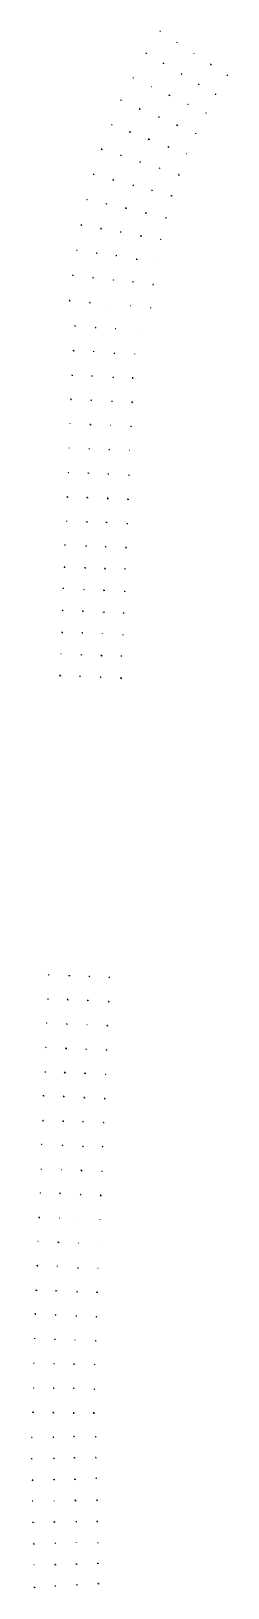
# Model space of a CAD drawing. Header units: metres. Extents: x 6010712 to 6010731, y 6568802 to 6568956.
import ezdxf

# ---------------------------------------------------------------- set-up
doc = ezdxf.new("R2010")
doc.units = ezdxf.units.M

msp = doc.modelspace()

# ---------------------------------------------------------------- hatches: boundary and pattern name
h = msp.add_hatch(color=1)
edge = h.paths.add_edge_path()
edge.add_ellipse((6010724.83, 6568956.03), major_axis=(0, 0.005), ratio=1, start_angle=0, end_angle=360, ccw=False)
h = msp.add_hatch(color=1)
edge = h.paths.add_edge_path()
edge.add_ellipse((6010723.39, 6568953.79), major_axis=(0, 0.005), ratio=1, start_angle=0, end_angle=360, ccw=False)
h = msp.add_hatch(color=1)
edge = h.paths.add_edge_path()
edge.add_ellipse((6010726.47, 6568954.87), major_axis=(0, 0.005), ratio=1, start_angle=0, end_angle=360, ccw=False)
h = msp.add_hatch(color=1)
edge = h.paths.add_edge_path()
edge.add_ellipse((6010728.15, 6568953.84), major_axis=(0, 0.005), ratio=1, start_angle=0, end_angle=360, ccw=False)
h = msp.add_hatch(color=1)
edge = h.paths.add_edge_path()
edge.add_ellipse((6010725.12, 6568952.87), major_axis=(0, 0.005), ratio=1, start_angle=0, end_angle=360, ccw=False)
h = msp.add_hatch(color=1)
edge = h.paths.add_edge_path()
edge.add_ellipse((6010729.77, 6568952.67), major_axis=(0, 0.005), ratio=1, start_angle=0, end_angle=360, ccw=False)
h = msp.add_hatch(color=1)
edge = h.paths.add_edge_path()
edge.add_ellipse((6010722.14, 6568951.38), major_axis=(0, 0.005), ratio=1, start_angle=0, end_angle=360, ccw=False)
h = msp.add_hatch(color=1)
edge = h.paths.add_edge_path()
edge.add_ellipse((6010726.94, 6568951.79), major_axis=(0, 0.005), ratio=1, start_angle=0, end_angle=360, ccw=False)
h = msp.add_hatch(color=1)
edge = h.paths.add_edge_path()
edge.add_ellipse((6010728.65, 6568950.73), major_axis=(0, 0.005), ratio=1, start_angle=0, end_angle=360, ccw=False)
h = msp.add_hatch(color=1)
edge = h.paths.add_edge_path()
edge.add_ellipse((6010731.39, 6568951.65), major_axis=(0, 0.005), ratio=1, start_angle=0, end_angle=360, ccw=False)
h = msp.add_hatch(color=1)
edge = h.paths.add_edge_path()
edge.add_ellipse((6010720.93, 6568949.25), major_axis=(0, 0.005), ratio=1, start_angle=0, end_angle=360, ccw=False)
h = msp.add_hatch(color=1)
edge = h.paths.add_edge_path()
edge.add_ellipse((6010723.94, 6568950.57), major_axis=(0, 0.005), ratio=1, start_angle=0, end_angle=360, ccw=False)
h = msp.add_hatch(color=1)
edge = h.paths.add_edge_path()
edge.add_ellipse((6010725.68, 6568949.63), major_axis=(0, 0.005), ratio=1, start_angle=0, end_angle=360, ccw=False)
h = msp.add_hatch(color=1)
edge = h.paths.add_edge_path()
edge.add_ellipse((6010730.24, 6568949.83), major_axis=(0, 0.005), ratio=1, start_angle=0, end_angle=360, ccw=False)
h = msp.add_hatch(color=1)
edge = h.paths.add_edge_path()
edge.add_ellipse((6010722.74, 6568948.3), major_axis=(0, 0.005), ratio=1, start_angle=0, end_angle=360, ccw=False)
h = msp.add_hatch(color=1)
edge = h.paths.add_edge_path()
edge.add_ellipse((6010727.58, 6568948.79), major_axis=(0, 0.005), ratio=1, start_angle=0, end_angle=360, ccw=False)
h = msp.add_hatch(color=1)
edge = h.paths.add_edge_path()
edge.add_ellipse((6010729.36, 6568947.94), major_axis=(0, 0.005), ratio=1, start_angle=0, end_angle=360, ccw=False)
h = msp.add_hatch(color=1)
edge = h.paths.add_edge_path()
edge.add_ellipse((6010720.08, 6568946.8), major_axis=(0, 0.005), ratio=1, start_angle=0, end_angle=360, ccw=False)
h = msp.add_hatch(color=1)
edge = h.paths.add_edge_path()
edge.add_ellipse((6010721.79, 6568946.02), major_axis=(0, 0.005), ratio=1, start_angle=0, end_angle=360, ccw=False)
h = msp.add_hatch(color=1)
edge = h.paths.add_edge_path()
edge.add_ellipse((6010724.72, 6568947.53), major_axis=(0, 0.005), ratio=1, start_angle=0, end_angle=360, ccw=False)
h = msp.add_hatch(color=1)
edge = h.paths.add_edge_path()
edge.add_ellipse((6010726.52, 6568946.69), major_axis=(0, 0.005), ratio=1, start_angle=0, end_angle=360, ccw=False)
h = msp.add_hatch(color=1)
edge = h.paths.add_edge_path()
edge.add_ellipse((6010723.63, 6568945.31), major_axis=(0, 0.005), ratio=1, start_angle=0, end_angle=360, ccw=False)
h = msp.add_hatch(color=1)
edge = h.paths.add_edge_path()
edge.add_ellipse((6010725.64, 6568944.54), major_axis=(0, 0.005), ratio=1, start_angle=0, end_angle=360, ccw=False)
h = msp.add_hatch(color=1)
edge = h.paths.add_edge_path()
edge.add_ellipse((6010728.29, 6568945.88), major_axis=(0, 0.005), ratio=1, start_angle=0, end_angle=360, ccw=False)
h = msp.add_hatch(color=1)
edge = h.paths.add_edge_path()
edge.add_ellipse((6010718.99, 6568944.3), major_axis=(0, 0.005), ratio=1, start_angle=0, end_angle=360, ccw=False)
h = msp.add_hatch(color=1)
edge = h.paths.add_edge_path()
edge.add_ellipse((6010720.91, 6568943.72), major_axis=(0, 0.005), ratio=1, start_angle=0, end_angle=360, ccw=False)
h = msp.add_hatch(color=1)
edge = h.paths.add_edge_path()
edge.add_ellipse((6010722.8, 6568943.06), major_axis=(0, 0.005), ratio=1, start_angle=0, end_angle=360, ccw=False)
h = msp.add_hatch(color=1)
edge = h.paths.add_edge_path()
edge.add_ellipse((6010727.42, 6568943.92), major_axis=(0, 0.005), ratio=1, start_angle=0, end_angle=360, ccw=False)
h = msp.add_hatch(color=1)
edge = h.paths.add_edge_path()
edge.add_ellipse((6010718.2, 6568941.84), major_axis=(0, 0.005), ratio=1, start_angle=0, end_angle=360, ccw=False)
h = msp.add_hatch(color=1)
edge = h.paths.add_edge_path()
edge.add_ellipse((6010724.71, 6568942.45), major_axis=(0, 0.005), ratio=1, start_angle=0, end_angle=360, ccw=False)
h = msp.add_hatch(color=1)
edge = h.paths.add_edge_path()
edge.add_ellipse((6010726.61, 6568941.76), major_axis=(0, 0.005), ratio=1, start_angle=0, end_angle=360, ccw=False)
h = msp.add_hatch(color=1)
edge = h.paths.add_edge_path()
edge.add_ellipse((6010720.14, 6568941.28), major_axis=(0, 0.005), ratio=1, start_angle=0, end_angle=360, ccw=False)
h = msp.add_hatch(color=1)
edge = h.paths.add_edge_path()
edge.add_ellipse((6010722.2, 6568940.82), major_axis=(0, 0.005), ratio=1, start_angle=0, end_angle=360, ccw=False)
h = msp.add_hatch(color=1)
edge = h.paths.add_edge_path()
edge.add_ellipse((6010723.95, 6568940.24), major_axis=(0, 0.005), ratio=1, start_angle=0, end_angle=360, ccw=False)
h = msp.add_hatch(color=1)
edge = h.paths.add_edge_path()
edge.add_ellipse((6010717.61, 6568939.35), major_axis=(0, 0.005), ratio=1, start_angle=0, end_angle=360, ccw=False)
h = msp.add_hatch(color=1)
edge = h.paths.add_edge_path()
edge.add_ellipse((6010719.43, 6568938.92), major_axis=(0, 0.005), ratio=1, start_angle=0, end_angle=360, ccw=False)
h = msp.add_hatch(color=1)
edge = h.paths.add_edge_path()
edge.add_ellipse((6010721.4, 6568938.58), major_axis=(0, 0.005), ratio=1, start_angle=0, end_angle=360, ccw=False)
h = msp.add_hatch(color=1)
edge = h.paths.add_edge_path()
edge.add_ellipse((6010725.87, 6568939.72), major_axis=(0, 0.005), ratio=1, start_angle=0, end_angle=360, ccw=False)
h = msp.add_hatch(color=1)
edge = h.paths.add_edge_path()
edge.add_ellipse((6010717.03, 6568936.82), major_axis=(0, 0.005), ratio=1, start_angle=0, end_angle=360, ccw=False)
h = msp.add_hatch(color=1)
edge = h.paths.add_edge_path()
edge.add_ellipse((6010723.36, 6568938), major_axis=(0, 0.005), ratio=1, start_angle=0, end_angle=360, ccw=False)
h = msp.add_hatch(color=1)
edge = h.paths.add_edge_path()
edge.add_ellipse((6010725.41, 6568937.54), major_axis=(0, 0.005), ratio=1, start_angle=0, end_angle=360, ccw=False)
h = msp.add_hatch(color=1)
edge = h.paths.add_edge_path()
edge.add_ellipse((6010718.93, 6568936.45), major_axis=(0, 0.005), ratio=1, start_angle=0, end_angle=360, ccw=False)
h = msp.add_hatch(color=1)
edge = h.paths.add_edge_path()
edge.add_ellipse((6010720.85, 6568936.17), major_axis=(0, 0.005), ratio=1, start_angle=0, end_angle=360, ccw=False)
h = msp.add_hatch(color=1)
edge = h.paths.add_edge_path()
edge.add_ellipse((6010722.87, 6568935.74), major_axis=(0, 0.005), ratio=1, start_angle=0, end_angle=360, ccw=False)
h = msp.add_hatch(color=1)
edge = h.paths.add_edge_path()
edge.add_ellipse((6010724.84, 6568935.47), major_axis=(0, 0.005), ratio=1, start_angle=0, end_angle=360, ccw=False)
h = msp.add_hatch(color=1)
edge = h.paths.add_edge_path()
edge.add_ellipse((6010716.63, 6568934.38), major_axis=(0, 0.005), ratio=1, start_angle=0, end_angle=360, ccw=False)
h = msp.add_hatch(color=1)
edge = h.paths.add_edge_path()
edge.add_ellipse((6010718.6, 6568934.06), major_axis=(0, 0.005), ratio=1, start_angle=0, end_angle=360, ccw=False)
h = msp.add_hatch(color=1)
edge = h.paths.add_edge_path()
edge.add_ellipse((6010720.44, 6568933.89), major_axis=(0, 0.005), ratio=1, start_angle=0, end_angle=360, ccw=False)
h = msp.add_hatch(color=1)
edge = h.paths.add_edge_path()
edge.add_ellipse((6010722.5, 6568933.44), major_axis=(0, 0.005), ratio=1, start_angle=0, end_angle=360, ccw=False)
h = msp.add_hatch(color=1)
edge = h.paths.add_edge_path()
edge.add_ellipse((6010724.48, 6568933.22), major_axis=(0, 0.005), ratio=1, start_angle=0, end_angle=360, ccw=False)
h = msp.add_hatch(color=1)
edge = h.paths.add_edge_path()
edge.add_ellipse((6010716.14, 6568931.84), major_axis=(0, 0.005), ratio=1, start_angle=0, end_angle=360, ccw=False)
h = msp.add_hatch(color=1)
edge = h.paths.add_edge_path()
edge.add_ellipse((6010718.22, 6568931.63), major_axis=(0, 0.005), ratio=1, start_angle=0, end_angle=360, ccw=False)
h = msp.add_hatch(color=1)
edge = h.paths.add_edge_path()
edge.add_ellipse((6010720.2, 6568931.43), major_axis=(0, 0.005), ratio=1, start_angle=0, end_angle=360, ccw=False)
h = msp.add_hatch(color=1)
edge = h.paths.add_edge_path()
edge.add_ellipse((6010722.1, 6568931.29), major_axis=(0, 0.005), ratio=1, start_angle=0, end_angle=360, ccw=False)
h = msp.add_hatch(color=1)
edge = h.paths.add_edge_path()
edge.add_ellipse((6010724.1, 6568930.94), major_axis=(0, 0.005), ratio=1, start_angle=0, end_angle=360, ccw=False)
h = msp.add_hatch(color=1)
edge = h.paths.add_edge_path()
edge.add_ellipse((6010715.83, 6568929.34), major_axis=(0, 0.005), ratio=1, start_angle=0, end_angle=360, ccw=False)
h = msp.add_hatch(color=1)
edge = h.paths.add_edge_path()
edge.add_ellipse((6010717.84, 6568929.14), major_axis=(0, 0.005), ratio=1, start_angle=0, end_angle=360, ccw=False)
h = msp.add_hatch(color=1)
edge = h.paths.add_edge_path()
edge.add_ellipse((6010719.86, 6568929.05), major_axis=(0, 0.005), ratio=1, start_angle=0, end_angle=360, ccw=False)
h = msp.add_hatch(color=1)
edge = h.paths.add_edge_path()
edge.add_ellipse((6010721.84, 6568928.87), major_axis=(0, 0.005), ratio=1, start_angle=0, end_angle=360, ccw=False)
h = msp.add_hatch(color=1)
edge = h.paths.add_edge_path()
edge.add_ellipse((6010723.85, 6568928.67), major_axis=(0, 0.005), ratio=1, start_angle=0, end_angle=360, ccw=False)
h = msp.add_hatch(color=1)
edge = h.paths.add_edge_path()
edge.add_ellipse((6010716.4, 6568926.9), major_axis=(0, 0.005), ratio=1, start_angle=0, end_angle=360, ccw=False)
h = msp.add_hatch(color=1)
edge = h.paths.add_edge_path()
edge.add_ellipse((6010718.38, 6568926.68), major_axis=(0, 0.005), ratio=1, start_angle=0, end_angle=360, ccw=False)
h = msp.add_hatch(color=1)
edge = h.paths.add_edge_path()
edge.add_ellipse((6010720.38, 6568926.62), major_axis=(0, 0.005), ratio=1, start_angle=0, end_angle=360, ccw=False)
h = msp.add_hatch(color=1)
edge = h.paths.add_edge_path()
edge.add_ellipse((6010722.43, 6568926.48), major_axis=(0, 0.005), ratio=1, start_angle=0, end_angle=360, ccw=False)
h = msp.add_hatch(color=1)
edge = h.paths.add_edge_path()
edge.add_ellipse((6010716.33, 6568924.51), major_axis=(0, 0.005), ratio=1, start_angle=0, end_angle=360, ccw=False)
h = msp.add_hatch(color=1)
edge = h.paths.add_edge_path()
edge.add_ellipse((6010718.26, 6568924.41), major_axis=(0, 0.005), ratio=1, start_angle=0, end_angle=360, ccw=False)
h = msp.add_hatch(color=1)
edge = h.paths.add_edge_path()
edge.add_ellipse((6010720.26, 6568924.14), major_axis=(0, 0.005), ratio=1, start_angle=0, end_angle=360, ccw=False)
h = msp.add_hatch(color=1)
edge = h.paths.add_edge_path()
edge.add_ellipse((6010722.29, 6568924.12), major_axis=(0, 0.005), ratio=1, start_angle=0, end_angle=360, ccw=False)
h = msp.add_hatch(color=1)
edge = h.paths.add_edge_path()
edge.add_ellipse((6010716.1, 6568921.95), major_axis=(0, 0.005), ratio=1, start_angle=0, end_angle=360, ccw=False)
h = msp.add_hatch(color=1)
edge = h.paths.add_edge_path()
edge.add_ellipse((6010718.04, 6568921.92), major_axis=(0, 0.005), ratio=1, start_angle=0, end_angle=360, ccw=False)
h = msp.add_hatch(color=1)
edge = h.paths.add_edge_path()
edge.add_ellipse((6010720.2, 6568921.79), major_axis=(0, 0.005), ratio=1, start_angle=0, end_angle=360, ccw=False)
h = msp.add_hatch(color=1)
edge = h.paths.add_edge_path()
edge.add_ellipse((6010722.06, 6568921.7), major_axis=(0, 0.005), ratio=1, start_angle=0, end_angle=360, ccw=False)
h = msp.add_hatch(color=1)
edge = h.paths.add_edge_path()
edge.add_ellipse((6010715.99, 6568919.7), major_axis=(0, 0.005), ratio=1, start_angle=0, end_angle=360, ccw=False)
h = msp.add_hatch(color=1)
edge = h.paths.add_edge_path()
edge.add_ellipse((6010717.95, 6568919.59), major_axis=(0, 0.005), ratio=1, start_angle=0, end_angle=360, ccw=False)
h = msp.add_hatch(color=1)
edge = h.paths.add_edge_path()
edge.add_ellipse((6010720.11, 6568919.46), major_axis=(0, 0.005), ratio=1, start_angle=0, end_angle=360, ccw=False)
h = msp.add_hatch(color=1)
edge = h.paths.add_edge_path()
edge.add_ellipse((6010722.08, 6568919.31), major_axis=(0, 0.005), ratio=1, start_angle=0, end_angle=360, ccw=False)
h = msp.add_hatch(color=1)
edge = h.paths.add_edge_path()
edge.add_ellipse((6010715.92, 6568917.27), major_axis=(0, 0.005), ratio=1, start_angle=0, end_angle=360, ccw=False)
h = msp.add_hatch(color=1)
edge = h.paths.add_edge_path()
edge.add_ellipse((6010717.86, 6568917.09), major_axis=(0, 0.005), ratio=1, start_angle=0, end_angle=360, ccw=False)
h = msp.add_hatch(color=1)
edge = h.paths.add_edge_path()
edge.add_ellipse((6010719.89, 6568917.06), major_axis=(0, 0.005), ratio=1, start_angle=0, end_angle=360, ccw=False)
h = msp.add_hatch(color=1)
edge = h.paths.add_edge_path()
edge.add_ellipse((6010721.95, 6568916.91), major_axis=(0, 0.005), ratio=1, start_angle=0, end_angle=360, ccw=False)
h = msp.add_hatch(color=1)
edge = h.paths.add_edge_path()
edge.add_ellipse((6010715.78, 6568914.82), major_axis=(0, 0.005), ratio=1, start_angle=0, end_angle=360, ccw=False)
h = msp.add_hatch(color=1)
edge = h.paths.add_edge_path()
edge.add_ellipse((6010717.78, 6568914.76), major_axis=(0, 0.005), ratio=1, start_angle=0, end_angle=360, ccw=False)
h = msp.add_hatch(color=1)
edge = h.paths.add_edge_path()
edge.add_ellipse((6010719.73, 6568914.65), major_axis=(0, 0.005), ratio=1, start_angle=0, end_angle=360, ccw=False)
h = msp.add_hatch(color=1)
edge = h.paths.add_edge_path()
edge.add_ellipse((6010721.79, 6568914.59), major_axis=(0, 0.005), ratio=1, start_angle=0, end_angle=360, ccw=False)
h = msp.add_hatch(color=1)
edge = h.paths.add_edge_path()
edge.add_ellipse((6010715.77, 6568912.38), major_axis=(0, 0.005), ratio=1, start_angle=0, end_angle=360, ccw=False)
h = msp.add_hatch(color=1)
edge = h.paths.add_edge_path()
edge.add_ellipse((6010717.66, 6568912.3), major_axis=(0, 0.005), ratio=1, start_angle=0, end_angle=360, ccw=False)
h = msp.add_hatch(color=1)
edge = h.paths.add_edge_path()
edge.add_ellipse((6010719.65, 6568912.25), major_axis=(0, 0.005), ratio=1, start_angle=0, end_angle=360, ccw=False)
h = msp.add_hatch(color=1)
edge = h.paths.add_edge_path()
edge.add_ellipse((6010721.75, 6568912.12), major_axis=(0, 0.005), ratio=1, start_angle=0, end_angle=360, ccw=False)
h = msp.add_hatch(color=1)
edge = h.paths.add_edge_path()
edge.add_ellipse((6010715.58, 6568909.95), major_axis=(0, 0.005), ratio=1, start_angle=0, end_angle=360, ccw=False)
h = msp.add_hatch(color=1)
edge = h.paths.add_edge_path()
edge.add_ellipse((6010717.58, 6568909.88), major_axis=(0, 0.005), ratio=1, start_angle=0, end_angle=360, ccw=False)
h = msp.add_hatch(color=1)
edge = h.paths.add_edge_path()
edge.add_ellipse((6010719.57, 6568909.79), major_axis=(0, 0.005), ratio=1, start_angle=0, end_angle=360, ccw=False)
h = msp.add_hatch(color=1)
edge = h.paths.add_edge_path()
edge.add_ellipse((6010721.57, 6568909.71), major_axis=(0, 0.005), ratio=1, start_angle=0, end_angle=360, ccw=False)
h = msp.add_hatch(color=1)
edge = h.paths.add_edge_path()
edge.add_ellipse((6010715.55, 6568907.57), major_axis=(0, 0.005), ratio=1, start_angle=0, end_angle=360, ccw=False)
h = msp.add_hatch(color=1)
edge = h.paths.add_edge_path()
edge.add_ellipse((6010717.64, 6568907.56), major_axis=(0, 0.005), ratio=1, start_angle=0, end_angle=360, ccw=False)
h = msp.add_hatch(color=1)
edge = h.paths.add_edge_path()
edge.add_ellipse((6010719.46, 6568907.43), major_axis=(0, 0.005), ratio=1, start_angle=0, end_angle=360, ccw=False)
h = msp.add_hatch(color=1)
edge = h.paths.add_edge_path()
edge.add_ellipse((6010721.56, 6568907.3), major_axis=(0, 0.005), ratio=1, start_angle=0, end_angle=360, ccw=False)
h = msp.add_hatch(color=1)
edge = h.paths.add_edge_path()
edge.add_ellipse((6010715.37, 6568905.22), major_axis=(0, 0.005), ratio=1, start_angle=0, end_angle=360, ccw=False)
h = msp.add_hatch(color=1)
edge = h.paths.add_edge_path()
edge.add_ellipse((6010717.55, 6568905.13), major_axis=(0, 0.005), ratio=1, start_angle=0, end_angle=360, ccw=False)
h = msp.add_hatch(color=1)
edge = h.paths.add_edge_path()
edge.add_ellipse((6010719.37, 6568905.03), major_axis=(0, 0.005), ratio=1, start_angle=0, end_angle=360, ccw=False)
h = msp.add_hatch(color=1)
edge = h.paths.add_edge_path()
edge.add_ellipse((6010721.39, 6568904.92), major_axis=(0, 0.005), ratio=1, start_angle=0, end_angle=360, ccw=False)
h = msp.add_hatch(color=1)
edge = h.paths.add_edge_path()
edge.add_ellipse((6010715.34, 6568902.98), major_axis=(0, 0.005), ratio=1, start_angle=0, end_angle=360, ccw=False)
h = msp.add_hatch(color=1)
edge = h.paths.add_edge_path()
edge.add_ellipse((6010717.47, 6568903.02), major_axis=(0, 0.005), ratio=1, start_angle=0, end_angle=360, ccw=False)
h = msp.add_hatch(color=1)
edge = h.paths.add_edge_path()
edge.add_ellipse((6010721.31, 6568902.91), major_axis=(0, 0.005), ratio=1, start_angle=0, end_angle=360, ccw=False)
h = msp.add_hatch(color=1)
edge = h.paths.add_edge_path()
edge.add_ellipse((6010719.3, 6568902.85), major_axis=(0, 0.005), ratio=1, start_angle=0, end_angle=360, ccw=False)
h = msp.add_hatch(color=1)
edge = h.paths.add_edge_path()
edge.add_ellipse((6010715.2, 6568900.93), major_axis=(0, 0.005), ratio=1, start_angle=0, end_angle=360, ccw=False)
h = msp.add_hatch(color=1)
edge = h.paths.add_edge_path()
edge.add_ellipse((6010717.3, 6568900.8), major_axis=(0, 0.005), ratio=1, start_angle=0, end_angle=360, ccw=False)
h = msp.add_hatch(color=1)
edge = h.paths.add_edge_path()
edge.add_ellipse((6010719.23, 6568900.7), major_axis=(0, 0.005), ratio=1, start_angle=0, end_angle=360, ccw=False)
h = msp.add_hatch(color=1)
edge = h.paths.add_edge_path()
edge.add_ellipse((6010721.34, 6568900.62), major_axis=(0, 0.005), ratio=1, start_angle=0, end_angle=360, ccw=False)
h = msp.add_hatch(color=1)
edge = h.paths.add_edge_path()
edge.add_ellipse((6010715.14, 6568898.72), major_axis=(0, 0.005), ratio=1, start_angle=0, end_angle=360, ccw=False)
h = msp.add_hatch(color=1)
edge = h.paths.add_edge_path()
edge.add_ellipse((6010717.11, 6568898.67), major_axis=(0, 0.005), ratio=1, start_angle=0, end_angle=360, ccw=False)
h = msp.add_hatch(color=1)
edge = h.paths.add_edge_path()
edge.add_ellipse((6010719.3, 6568898.63), major_axis=(0, 0.005), ratio=1, start_angle=0, end_angle=360, ccw=False)
h = msp.add_hatch(color=1)
edge = h.paths.add_edge_path()
edge.add_ellipse((6010721.16, 6568898.46), major_axis=(0, 0.005), ratio=1, start_angle=0, end_angle=360, ccw=False)
h = msp.add_hatch(color=1)
edge = h.paths.add_edge_path()
edge.add_ellipse((6010715.09, 6568896.54), major_axis=(0, 0.005), ratio=1, start_angle=0, end_angle=360, ccw=False)
h = msp.add_hatch(color=1)
edge = h.paths.add_edge_path()
edge.add_ellipse((6010717.17, 6568896.59), major_axis=(0, 0.005), ratio=1, start_angle=0, end_angle=360, ccw=False)
h = msp.add_hatch(color=1)
edge = h.paths.add_edge_path()
edge.add_ellipse((6010719.12, 6568896.5), major_axis=(0, 0.005), ratio=1, start_angle=0, end_angle=360, ccw=False)
h = msp.add_hatch(color=1)
edge = h.paths.add_edge_path()
edge.add_ellipse((6010721.14, 6568896.33), major_axis=(0, 0.005), ratio=1, start_angle=0, end_angle=360, ccw=False)
h = msp.add_hatch(color=1)
edge = h.paths.add_edge_path()
edge.add_ellipse((6010714.99, 6568894.48), major_axis=(0, 0.005), ratio=1, start_angle=0, end_angle=360, ccw=False)
h = msp.add_hatch(color=1)
edge = h.paths.add_edge_path()
edge.add_ellipse((6010716.98, 6568894.34), major_axis=(0, 0.005), ratio=1, start_angle=0, end_angle=360, ccw=False)
h = msp.add_hatch(color=1)
edge = h.paths.add_edge_path()
edge.add_ellipse((6010718.96, 6568894.27), major_axis=(0, 0.005), ratio=1, start_angle=0, end_angle=360, ccw=False)
h = msp.add_hatch(color=1)
edge = h.paths.add_edge_path()
edge.add_ellipse((6010720.94, 6568894.24), major_axis=(0, 0.005), ratio=1, start_angle=0, end_angle=360, ccw=False)
h = msp.add_hatch(color=1)
edge = h.paths.add_edge_path()
edge.add_ellipse((6010714.86, 6568892.29), major_axis=(0, 0.005), ratio=1, start_angle=0, end_angle=360, ccw=False)
h = msp.add_hatch(color=1)
edge = h.paths.add_edge_path()
edge.add_ellipse((6010716.85, 6568892.24), major_axis=(0, 0.005), ratio=1, start_angle=0, end_angle=360, ccw=False)
h = msp.add_hatch(color=1)
edge = h.paths.add_edge_path()
edge.add_ellipse((6010718.88, 6568892.15), major_axis=(0, 0.005), ratio=1, start_angle=0, end_angle=360, ccw=False)
h = msp.add_hatch(color=1)
edge = h.paths.add_edge_path()
edge.add_ellipse((6010720.88, 6568892.03), major_axis=(0, 0.005), ratio=1, start_angle=0, end_angle=360, ccw=False)
h = msp.add_hatch(color=1)
edge = h.paths.add_edge_path()
edge.add_ellipse((6010713.74, 6568862.71), major_axis=(0, 0.005), ratio=1, start_angle=0, end_angle=360, ccw=False)
h = msp.add_hatch(color=1)
edge = h.paths.add_edge_path()
edge.add_ellipse((6010715.88, 6568862.66), major_axis=(0, 0.005), ratio=1, start_angle=0, end_angle=360, ccw=False)
h = msp.add_hatch(color=1)
edge = h.paths.add_edge_path()
edge.add_ellipse((6010717.85, 6568862.54), major_axis=(0, 0.005), ratio=1, start_angle=0, end_angle=360, ccw=False)
h = msp.add_hatch(color=1)
edge = h.paths.add_edge_path()
edge.add_ellipse((6010719.78, 6568862.45), major_axis=(0, 0.005), ratio=1, start_angle=0, end_angle=360, ccw=False)
h = msp.add_hatch(color=1)
edge = h.paths.add_edge_path()
edge.add_ellipse((6010713.79, 6568860.38), major_axis=(0, 0.005), ratio=1, start_angle=0, end_angle=360, ccw=False)
h = msp.add_hatch(color=1)
edge = h.paths.add_edge_path()
edge.add_ellipse((6010715.63, 6568860.24), major_axis=(0, 0.005), ratio=1, start_angle=0, end_angle=360, ccw=False)
h = msp.add_hatch(color=1)
edge = h.paths.add_edge_path()
edge.add_ellipse((6010717.61, 6568860.19), major_axis=(0, 0.005), ratio=1, start_angle=0, end_angle=360, ccw=False)
h = msp.add_hatch(color=1)
edge = h.paths.add_edge_path()
edge.add_ellipse((6010719.75, 6568860.05), major_axis=(0, 0.005), ratio=1, start_angle=0, end_angle=360, ccw=False)
h = msp.add_hatch(color=1)
edge = h.paths.add_edge_path()
edge.add_ellipse((6010713.58, 6568858), major_axis=(0, 0.005), ratio=1, start_angle=0, end_angle=360, ccw=False)
h = msp.add_hatch(color=1)
edge = h.paths.add_edge_path()
edge.add_ellipse((6010715.55, 6568857.83), major_axis=(0, 0.005), ratio=1, start_angle=0, end_angle=360, ccw=False)
h = msp.add_hatch(color=1)
edge = h.paths.add_edge_path()
edge.add_ellipse((6010717.57, 6568857.8), major_axis=(0, 0.005), ratio=1, start_angle=0, end_angle=360, ccw=False)
h = msp.add_hatch(color=1)
edge = h.paths.add_edge_path()
edge.add_ellipse((6010719.56, 6568857.69), major_axis=(0, 0.005), ratio=1, start_angle=0, end_angle=360, ccw=False)
h = msp.add_hatch(color=1)
edge = h.paths.add_edge_path()
edge.add_ellipse((6010713.48, 6568855.54), major_axis=(0, 0.005), ratio=1, start_angle=0, end_angle=360, ccw=False)
h = msp.add_hatch(color=1)
edge = h.paths.add_edge_path()
edge.add_ellipse((6010715.47, 6568855.41), major_axis=(0, 0.005), ratio=1, start_angle=0, end_angle=360, ccw=False)
h = msp.add_hatch(color=1)
edge = h.paths.add_edge_path()
edge.add_ellipse((6010717.47, 6568855.37), major_axis=(0, 0.005), ratio=1, start_angle=0, end_angle=360, ccw=False)
h = msp.add_hatch(color=1)
edge = h.paths.add_edge_path()
edge.add_ellipse((6010719.48, 6568855.26), major_axis=(0, 0.005), ratio=1, start_angle=0, end_angle=360, ccw=False)
h = msp.add_hatch(color=1)
edge = h.paths.add_edge_path()
edge.add_ellipse((6010713.52, 6568853.17), major_axis=(0, 0.005), ratio=1, start_angle=0, end_angle=360, ccw=False)
h = msp.add_hatch(color=1)
edge = h.paths.add_edge_path()
edge.add_ellipse((6010715.34, 6568853.04), major_axis=(0, 0.005), ratio=1, start_angle=0, end_angle=360, ccw=False)
h = msp.add_hatch(color=1)
edge = h.paths.add_edge_path()
edge.add_ellipse((6010717.34, 6568852.97), major_axis=(0, 0.005), ratio=1, start_angle=0, end_angle=360, ccw=False)
h = msp.add_hatch(color=1)
edge = h.paths.add_edge_path()
edge.add_ellipse((6010719.46, 6568852.89), major_axis=(0, 0.005), ratio=1, start_angle=0, end_angle=360, ccw=False)
h = msp.add_hatch(color=1)
edge = h.paths.add_edge_path()
edge.add_ellipse((6010713.24, 6568850.75), major_axis=(0, 0.005), ratio=1, start_angle=0, end_angle=360, ccw=False)
h = msp.add_hatch(color=1)
edge = h.paths.add_edge_path()
edge.add_ellipse((6010715.25, 6568850.77), major_axis=(0, 0.005), ratio=1, start_angle=0, end_angle=360, ccw=False)
h = msp.add_hatch(color=1)
edge = h.paths.add_edge_path()
edge.add_ellipse((6010717.26, 6568850.55), major_axis=(0, 0.005), ratio=1, start_angle=0, end_angle=360, ccw=False)
h = msp.add_hatch(color=1)
edge = h.paths.add_edge_path()
edge.add_ellipse((6010719.35, 6568850.47), major_axis=(0, 0.005), ratio=1, start_angle=0, end_angle=360, ccw=False)
h = msp.add_hatch(color=1)
edge = h.paths.add_edge_path()
edge.add_ellipse((6010713.25, 6568848.3), major_axis=(0, 0.005), ratio=1, start_angle=0, end_angle=360, ccw=False)
h = msp.add_hatch(color=1)
edge = h.paths.add_edge_path()
edge.add_ellipse((6010715.19, 6568848.22), major_axis=(0, 0.005), ratio=1, start_angle=0, end_angle=360, ccw=False)
h = msp.add_hatch(color=1)
edge = h.paths.add_edge_path()
edge.add_ellipse((6010717.13, 6568848.22), major_axis=(0, 0.005), ratio=1, start_angle=0, end_angle=360, ccw=False)
h = msp.add_hatch(color=1)
edge = h.paths.add_edge_path()
edge.add_ellipse((6010719.18, 6568848.08), major_axis=(0, 0.005), ratio=1, start_angle=0, end_angle=360, ccw=False)
h = msp.add_hatch(color=1)
edge = h.paths.add_edge_path()
edge.add_ellipse((6010713.1, 6568846.02), major_axis=(0, 0.005), ratio=1, start_angle=0, end_angle=360, ccw=False)
h = msp.add_hatch(color=1)
edge = h.paths.add_edge_path()
edge.add_ellipse((6010715.21, 6568845.89), major_axis=(0, 0.005), ratio=1, start_angle=0, end_angle=360, ccw=False)
h = msp.add_hatch(color=1)
edge = h.paths.add_edge_path()
edge.add_ellipse((6010717.2, 6568845.78), major_axis=(0, 0.005), ratio=1, start_angle=0, end_angle=360, ccw=False)
h = msp.add_hatch(color=1)
edge = h.paths.add_edge_path()
edge.add_ellipse((6010719.07, 6568845.82), major_axis=(0, 0.005), ratio=1, start_angle=0, end_angle=360, ccw=False)
h = msp.add_hatch(color=1)
edge = h.paths.add_edge_path()
edge.add_ellipse((6010713.05, 6568843.51), major_axis=(0, 0.005), ratio=1, start_angle=0, end_angle=360, ccw=False)
h = msp.add_hatch(color=1)
edge = h.paths.add_edge_path()
edge.add_ellipse((6010715.06, 6568843.5), major_axis=(0, 0.005), ratio=1, start_angle=0, end_angle=360, ccw=False)
h = msp.add_hatch(color=1)
edge = h.paths.add_edge_path()
edge.add_ellipse((6010716.99, 6568843.36), major_axis=(0, 0.005), ratio=1, start_angle=0, end_angle=360, ccw=False)
h = msp.add_hatch(color=1)
edge = h.paths.add_edge_path()
edge.add_ellipse((6010719.09, 6568843.31), major_axis=(0, 0.005), ratio=1, start_angle=0, end_angle=360, ccw=False)
h = msp.add_hatch(color=1)
edge = h.paths.add_edge_path()
edge.add_ellipse((6010712.99, 6568841.18), major_axis=(0, 0.005), ratio=1, start_angle=0, end_angle=360, ccw=False)
h = msp.add_hatch(color=1)
edge = h.paths.add_edge_path()
edge.add_ellipse((6010714.91, 6568841.19), major_axis=(0, 0.005), ratio=1, start_angle=0, end_angle=360, ccw=False)
h = msp.add_hatch(color=1)
edge = h.paths.add_edge_path()
edge.add_ellipse((6010716.92, 6568840.99), major_axis=(0, 0.005), ratio=1, start_angle=0, end_angle=360, ccw=False)
h = msp.add_hatch(color=1)
edge = h.paths.add_edge_path()
edge.add_ellipse((6010718.89, 6568840.89), major_axis=(0, 0.005), ratio=1, start_angle=0, end_angle=360, ccw=False)
h = msp.add_hatch(color=1)
edge = h.paths.add_edge_path()
edge.add_ellipse((6010712.82, 6568838.7), major_axis=(0, 0.005), ratio=1, start_angle=0, end_angle=360, ccw=False)
h = msp.add_hatch(color=1)
edge = h.paths.add_edge_path()
edge.add_ellipse((6010714.84, 6568838.7), major_axis=(0, 0.005), ratio=1, start_angle=0, end_angle=360, ccw=False)
h = msp.add_hatch(color=1)
edge = h.paths.add_edge_path()
edge.add_ellipse((6010716.83, 6568838.62), major_axis=(0, 0.005), ratio=1, start_angle=0, end_angle=360, ccw=False)
h = msp.add_hatch(color=1)
edge = h.paths.add_edge_path()
edge.add_ellipse((6010718.85, 6568838.52), major_axis=(0, 0.005), ratio=1, start_angle=0, end_angle=360, ccw=False)
h = msp.add_hatch(color=1)
edge = h.paths.add_edge_path()
edge.add_ellipse((6010712.73, 6568836.41), major_axis=(0, 0.005), ratio=1, start_angle=0, end_angle=360, ccw=False)
h = msp.add_hatch(color=1)
edge = h.paths.add_edge_path()
edge.add_ellipse((6010714.71, 6568836.25), major_axis=(0, 0.005), ratio=1, start_angle=0, end_angle=360, ccw=False)
h = msp.add_hatch(color=1)
edge = h.paths.add_edge_path()
edge.add_ellipse((6010716.71, 6568836.24), major_axis=(0, 0.005), ratio=1, start_angle=0, end_angle=360, ccw=False)
h = msp.add_hatch(color=1)
edge = h.paths.add_edge_path()
edge.add_ellipse((6010718.76, 6568836.15), major_axis=(0, 0.005), ratio=1, start_angle=0, end_angle=360, ccw=False)
h = msp.add_hatch(color=1)
edge = h.paths.add_edge_path()
edge.add_ellipse((6010712.74, 6568834.06), major_axis=(0, 0.005), ratio=1, start_angle=0, end_angle=360, ccw=False)
h = msp.add_hatch(color=1)
edge = h.paths.add_edge_path()
edge.add_ellipse((6010714.67, 6568833.99), major_axis=(0, 0.005), ratio=1, start_angle=0, end_angle=360, ccw=False)
h = msp.add_hatch(color=1)
edge = h.paths.add_edge_path()
edge.add_ellipse((6010716.68, 6568833.74), major_axis=(0, 0.005), ratio=1, start_angle=0, end_angle=360, ccw=False)
h = msp.add_hatch(color=1)
edge = h.paths.add_edge_path()
edge.add_ellipse((6010718.7, 6568833.76), major_axis=(0, 0.005), ratio=1, start_angle=0, end_angle=360, ccw=False)
h = msp.add_hatch(color=1)
edge = h.paths.add_edge_path()
edge.add_ellipse((6010712.55, 6568831.51), major_axis=(0, 0.005), ratio=1, start_angle=0, end_angle=360, ccw=False)
h = msp.add_hatch(color=1)
edge = h.paths.add_edge_path()
edge.add_ellipse((6010714.49, 6568831.5), major_axis=(0, 0.005), ratio=1, start_angle=0, end_angle=360, ccw=False)
h = msp.add_hatch(color=1)
edge = h.paths.add_edge_path()
edge.add_ellipse((6010716.65, 6568831.39), major_axis=(0, 0.005), ratio=1, start_angle=0, end_angle=360, ccw=False)
h = msp.add_hatch(color=1)
edge = h.paths.add_edge_path()
edge.add_ellipse((6010718.52, 6568831.31), major_axis=(0, 0.005), ratio=1, start_angle=0, end_angle=360, ccw=False)
h = msp.add_hatch(color=1)
edge = h.paths.add_edge_path()
edge.add_ellipse((6010712.47, 6568829.26), major_axis=(0, 0.005), ratio=1, start_angle=0, end_angle=360, ccw=False)
h = msp.add_hatch(color=1)
edge = h.paths.add_edge_path()
edge.add_ellipse((6010714.44, 6568829.17), major_axis=(0, 0.005), ratio=1, start_angle=0, end_angle=360, ccw=False)
h = msp.add_hatch(color=1)
edge = h.paths.add_edge_path()
edge.add_ellipse((6010716.59, 6568829.05), major_axis=(0, 0.005), ratio=1, start_angle=0, end_angle=360, ccw=False)
h = msp.add_hatch(color=1)
edge = h.paths.add_edge_path()
edge.add_ellipse((6010718.56, 6568828.92), major_axis=(0, 0.005), ratio=1, start_angle=0, end_angle=360, ccw=False)
h = msp.add_hatch(color=1)
edge = h.paths.add_edge_path()
edge.add_ellipse((6010712.42, 6568826.83), major_axis=(0, 0.005), ratio=1, start_angle=0, end_angle=360, ccw=False)
h = msp.add_hatch(color=1)
edge = h.paths.add_edge_path()
edge.add_ellipse((6010714.37, 6568826.67), major_axis=(0, 0.005), ratio=1, start_angle=0, end_angle=360, ccw=False)
h = msp.add_hatch(color=1)
edge = h.paths.add_edge_path()
edge.add_ellipse((6010716.39, 6568826.65), major_axis=(0, 0.005), ratio=1, start_angle=0, end_angle=360, ccw=False)
h = msp.add_hatch(color=1)
edge = h.paths.add_edge_path()
edge.add_ellipse((6010718.46, 6568826.53), major_axis=(0, 0.005), ratio=1, start_angle=0, end_angle=360, ccw=False)
h = msp.add_hatch(color=1)
edge = h.paths.add_edge_path()
edge.add_ellipse((6010712.31, 6568824.35), major_axis=(0, 0.005), ratio=1, start_angle=0, end_angle=360, ccw=False)
h = msp.add_hatch(color=1)
edge = h.paths.add_edge_path()
edge.add_ellipse((6010714.31, 6568824.33), major_axis=(0, 0.005), ratio=1, start_angle=0, end_angle=360, ccw=False)
h = msp.add_hatch(color=1)
edge = h.paths.add_edge_path()
edge.add_ellipse((6010716.27, 6568824.25), major_axis=(0, 0.005), ratio=1, start_angle=0, end_angle=360, ccw=False)
h = msp.add_hatch(color=1)
edge = h.paths.add_edge_path()
edge.add_ellipse((6010718.32, 6568824.22), major_axis=(0, 0.005), ratio=1, start_angle=0, end_angle=360, ccw=False)
h = msp.add_hatch(color=1)
edge = h.paths.add_edge_path()
edge.add_ellipse((6010712.35, 6568821.9), major_axis=(0, 0.005), ratio=1, start_angle=0, end_angle=360, ccw=False)
h = msp.add_hatch(color=1)
edge = h.paths.add_edge_path()
edge.add_ellipse((6010714.23, 6568821.86), major_axis=(0, 0.005), ratio=1, start_angle=0, end_angle=360, ccw=False)
h = msp.add_hatch(color=1)
edge = h.paths.add_edge_path()
edge.add_ellipse((6010716.22, 6568821.85), major_axis=(0, 0.005), ratio=1, start_angle=0, end_angle=360, ccw=False)
h = msp.add_hatch(color=1)
edge = h.paths.add_edge_path()
edge.add_ellipse((6010718.33, 6568821.77), major_axis=(0, 0.005), ratio=1, start_angle=0, end_angle=360, ccw=False)
h = msp.add_hatch(color=1)
edge = h.paths.add_edge_path()
edge.add_ellipse((6010712.22, 6568819.45), major_axis=(0, 0.005), ratio=1, start_angle=0, end_angle=360, ccw=False)
h = msp.add_hatch(color=1)
edge = h.paths.add_edge_path()
edge.add_ellipse((6010714.21, 6568819.43), major_axis=(0, 0.005), ratio=1, start_angle=0, end_angle=360, ccw=False)
h = msp.add_hatch(color=1)
edge = h.paths.add_edge_path()
edge.add_ellipse((6010716.21, 6568819.4), major_axis=(0, 0.005), ratio=1, start_angle=0, end_angle=360, ccw=False)
h = msp.add_hatch(color=1)
edge = h.paths.add_edge_path()
edge.add_ellipse((6010718.21, 6568819.38), major_axis=(0, 0.005), ratio=1, start_angle=0, end_angle=360, ccw=False)
h = msp.add_hatch(color=1)
edge = h.paths.add_edge_path()
edge.add_ellipse((6010712.12, 6568816.98), major_axis=(0, 0.005), ratio=1, start_angle=0, end_angle=360, ccw=False)
h = msp.add_hatch(color=1)
edge = h.paths.add_edge_path()
edge.add_ellipse((6010714.32, 6568817.09), major_axis=(0, 0.005), ratio=1, start_angle=0, end_angle=360, ccw=False)
h = msp.add_hatch(color=1)
edge = h.paths.add_edge_path()
edge.add_ellipse((6010716.24, 6568817.07), major_axis=(0, 0.005), ratio=1, start_angle=0, end_angle=360, ccw=False)
h = msp.add_hatch(color=1)
edge = h.paths.add_edge_path()
edge.add_ellipse((6010718.44, 6568817.06), major_axis=(0, 0.005), ratio=1, start_angle=0, end_angle=360, ccw=False)
h = msp.add_hatch(color=1)
edge = h.paths.add_edge_path()
edge.add_ellipse((6010712.08, 6568814.92), major_axis=(0, 0.005), ratio=1, start_angle=0, end_angle=360, ccw=False)
h = msp.add_hatch(color=1)
edge = h.paths.add_edge_path()
edge.add_ellipse((6010714.36, 6568814.95), major_axis=(0, 0.005), ratio=1, start_angle=0, end_angle=360, ccw=False)
h = msp.add_hatch(color=1)
edge = h.paths.add_edge_path()
edge.add_ellipse((6010716.29, 6568814.97), major_axis=(0, 0.005), ratio=1, start_angle=0, end_angle=360, ccw=False)
h = msp.add_hatch(color=1)
edge = h.paths.add_edge_path()
edge.add_ellipse((6010718.41, 6568814.98), major_axis=(0, 0.005), ratio=1, start_angle=0, end_angle=360, ccw=False)
h = msp.add_hatch(color=1)
edge = h.paths.add_edge_path()
edge.add_ellipse((6010712.18, 6568812.73), major_axis=(0, 0.005), ratio=1, start_angle=0, end_angle=360, ccw=False)
h = msp.add_hatch(color=1)
edge = h.paths.add_edge_path()
edge.add_ellipse((6010714.41, 6568812.89), major_axis=(0, 0.005), ratio=1, start_angle=0, end_angle=360, ccw=False)
h = msp.add_hatch(color=1)
edge = h.paths.add_edge_path()
edge.add_ellipse((6010716.34, 6568812.83), major_axis=(0, 0.005), ratio=1, start_angle=0, end_angle=360, ccw=False)
h = msp.add_hatch(color=1)
edge = h.paths.add_edge_path()
edge.add_ellipse((6010718.45, 6568813.02), major_axis=(0, 0.005), ratio=1, start_angle=0, end_angle=360, ccw=False)
h = msp.add_hatch(color=1)
edge = h.paths.add_edge_path()
edge.add_ellipse((6010712.17, 6568810.73), major_axis=(0, 0.005), ratio=1, start_angle=0, end_angle=360, ccw=False)
h = msp.add_hatch(color=1)
edge = h.paths.add_edge_path()
edge.add_ellipse((6010714.36, 6568810.72), major_axis=(0, 0.005), ratio=1, start_angle=0, end_angle=360, ccw=False)
h = msp.add_hatch(color=1)
edge = h.paths.add_edge_path()
edge.add_ellipse((6010716.39, 6568810.74), major_axis=(0, 0.005), ratio=1, start_angle=0, end_angle=360, ccw=False)
h = msp.add_hatch(color=1)
edge = h.paths.add_edge_path()
edge.add_ellipse((6010718.6, 6568810.77), major_axis=(0, 0.005), ratio=1, start_angle=0, end_angle=360, ccw=False)
h = msp.add_hatch(color=1)
edge = h.paths.add_edge_path()
edge.add_ellipse((6010712.22, 6568808.57), major_axis=(0, 0.005), ratio=1, start_angle=0, end_angle=360, ccw=False)
h = msp.add_hatch(color=1)
edge = h.paths.add_edge_path()
edge.add_ellipse((6010714.3, 6568808.63), major_axis=(0, 0.005), ratio=1, start_angle=0, end_angle=360, ccw=False)
h = msp.add_hatch(color=1)
edge = h.paths.add_edge_path()
edge.add_ellipse((6010716.59, 6568808.71), major_axis=(0, 0.005), ratio=1, start_angle=0, end_angle=360, ccw=False)
h = msp.add_hatch(color=1)
edge = h.paths.add_edge_path()
edge.add_ellipse((6010718.55, 6568808.66), major_axis=(0, 0.005), ratio=1, start_angle=0, end_angle=360, ccw=False)
h = msp.add_hatch(color=1)
edge = h.paths.add_edge_path()
edge.add_ellipse((6010712.3, 6568806.43), major_axis=(0, 0.005), ratio=1, start_angle=0, end_angle=360, ccw=False)
h = msp.add_hatch(color=1)
edge = h.paths.add_edge_path()
edge.add_ellipse((6010714.49, 6568806.61), major_axis=(0, 0.005), ratio=1, start_angle=0, end_angle=360, ccw=False)
h = msp.add_hatch(color=1)
edge = h.paths.add_edge_path()
edge.add_ellipse((6010716.54, 6568806.64), major_axis=(0, 0.005), ratio=1, start_angle=0, end_angle=360, ccw=False)
h = msp.add_hatch(color=1)
edge = h.paths.add_edge_path()
edge.add_ellipse((6010718.66, 6568806.58), major_axis=(0, 0.005), ratio=1, start_angle=0, end_angle=360, ccw=False)
h = msp.add_hatch(color=1)
edge = h.paths.add_edge_path()
edge.add_ellipse((6010712.33, 6568804.42), major_axis=(0, 0.005), ratio=1, start_angle=0, end_angle=360, ccw=False)
h = msp.add_hatch(color=1)
edge = h.paths.add_edge_path()
edge.add_ellipse((6010716.5, 6568804.46), major_axis=(0, 0.005), ratio=1, start_angle=0, end_angle=360, ccw=False)
h = msp.add_hatch(color=1)
edge = h.paths.add_edge_path()
edge.add_ellipse((6010718.59, 6568804.54), major_axis=(0, 0.005), ratio=1, start_angle=0, end_angle=360, ccw=False)
h = msp.add_hatch(color=1)
edge = h.paths.add_edge_path()
edge.add_ellipse((6010714.42, 6568804.4), major_axis=(0, 0.005), ratio=1, start_angle=0, end_angle=360, ccw=False)
h = msp.add_hatch(color=1)
edge = h.paths.add_edge_path()
edge.add_ellipse((6010712.34, 6568802.16), major_axis=(0, 0.005), ratio=1, start_angle=0, end_angle=360, ccw=False)
h = msp.add_hatch(color=1)
edge = h.paths.add_edge_path()
edge.add_ellipse((6010714.42, 6568802.32), major_axis=(0, 0.005), ratio=1, start_angle=0, end_angle=360, ccw=False)
h = msp.add_hatch(color=1)
edge = h.paths.add_edge_path()
edge.add_ellipse((6010716.55, 6568802.43), major_axis=(0, 0.005), ratio=1, start_angle=0, end_angle=360, ccw=False)
h = msp.add_hatch(color=1)
edge = h.paths.add_edge_path()
edge.add_ellipse((6010718.65, 6568802.52), major_axis=(0, 0.005), ratio=1, start_angle=0, end_angle=360, ccw=False)

# ---------------------------------------------------------------- linework, layer by layer
for p, q in [((6010724.79, 6568956.04), (6010724.83, 6568956.03)), ((6010723.44, 6568953.86), (6010723.39, 6568953.79)), ((6010726.47, 6568954.95), (6010726.47, 6568954.87)), ((6010728.14, 6568953.85), (6010728.15, 6568953.84)), ((6010725.16, 6568952.84), (6010725.12, 6568952.87)), ((6010729.81, 6568952.76), (6010729.77, 6568952.67)), ((6010722.13, 6568951.46), (6010722.14, 6568951.38)), ((6010726.87, 6568951.81), (6010726.94, 6568951.79)), ((6010728.59, 6568950.79), (6010728.65, 6568950.73)), ((6010731.49, 6568951.66), (6010731.39, 6568951.65)), ((6010720.97, 6568949.17), (6010720.93, 6568949.25)), ((6010723.93, 6568950.58), (6010723.94, 6568950.57)), ((6010725.73, 6568949.7), (6010725.68, 6568949.63)), ((6010730.31, 6568949.76), (6010730.24, 6568949.83)), ((6010722.81, 6568948.37), (6010722.74, 6568948.3)), ((6010724.64, 6568947.57), (6010724.72, 6568947.53)), ((6010727.53, 6568948.83), (6010727.58, 6568948.79)), ((6010729.32, 6568947.95), (6010729.36, 6568947.94)), ((6010719.99, 6568946.8), (6010720.08, 6568946.8)), ((6010721.86, 6568946.07), (6010721.79, 6568946.02)), ((6010726.47, 6568946.77), (6010726.52, 6568946.69)), ((6010723.72, 6568945.35), (6010723.63, 6568945.31)), ((6010725.59, 6568944.62), (6010725.64, 6568944.54)), ((6010728.31, 6568945.97), (6010728.29, 6568945.88)), ((6010719.05, 6568944.37), (6010718.99, 6568944.3)), ((6010720.95, 6568943.74), (6010720.91, 6568943.72)), ((6010722.85, 6568943.11), (6010722.8, 6568943.06)), ((6010727.45, 6568943.9), (6010727.42, 6568943.92)), ((6010718.24, 6568941.9), (6010718.2, 6568941.84)), ((6010724.75, 6568942.49), (6010724.71, 6568942.45)), ((6010726.65, 6568941.86), (6010726.61, 6568941.76)), ((6010720.17, 6568941.37), (6010720.14, 6568941.28)), ((6010722.1, 6568940.83), (6010722.2, 6568940.82)), ((6010724.03, 6568940.3), (6010723.95, 6568940.24)), ((6010717.57, 6568939.41), (6010717.61, 6568939.35)), ((6010719.52, 6568938.96), (6010719.43, 6568938.92)), ((6010721.48, 6568938.52), (6010721.4, 6568938.58)), ((6010725.96, 6568939.77), (6010725.87, 6568939.72)), ((6010717.02, 6568936.91), (6010717.03, 6568936.82)), ((6010723.43, 6568938.07), (6010723.36, 6568938)), ((6010725.38, 6568937.63), (6010725.41, 6568937.54)), ((6010718.98, 6568936.54), (6010718.93, 6568936.45)), ((6010720.95, 6568936.18), (6010720.85, 6568936.17)), ((6010722.92, 6568935.81), (6010722.87, 6568935.74)), ((6010724.88, 6568935.44), (6010724.84, 6568935.47)), ((6010716.56, 6568934.4), (6010716.63, 6568934.38)), ((6010718.54, 6568934.11), (6010718.6, 6568934.06)), ((6010720.51, 6568933.82), (6010720.44, 6568933.89)), ((6010722.49, 6568933.52), (6010722.5, 6568933.44)), ((6010724.47, 6568933.23), (6010724.48, 6568933.22)), ((6010716.19, 6568931.91), (6010716.14, 6568931.84)), ((6010718.17, 6568931.67), (6010718.22, 6568931.63)), ((6010720.16, 6568931.44), (6010720.2, 6568931.43)), ((6010722.15, 6568931.21), (6010722.1, 6568931.29)), ((6010724.13, 6568930.98), (6010724.1, 6568930.94)), ((6010715.89, 6568929.41), (6010715.83, 6568929.34)), ((6010717.88, 6568929.23), (6010717.84, 6568929.14)), ((6010719.88, 6568929.06), (6010719.86, 6568929.05)), ((6010721.87, 6568928.89), (6010721.84, 6568928.87)), ((6010723.86, 6568928.71), (6010723.85, 6568928.67)), ((6010716.44, 6568926.88), (6010716.4, 6568926.9)), ((6010718.43, 6568926.75), (6010718.38, 6568926.68)), ((6010720.43, 6568926.62), (6010720.38, 6568926.62)), ((6010722.43, 6568926.49), (6010722.43, 6568926.48)), ((6010716.26, 6568924.45), (6010716.33, 6568924.51)), ((6010718.26, 6568924.34), (6010718.26, 6568924.41)), ((6010720.26, 6568924.24), (6010720.26, 6568924.14)), ((6010722.26, 6568924.13), (6010722.29, 6568924.12)), ((6010716.13, 6568922.02), (6010716.1, 6568921.95)), ((6010718.13, 6568921.94), (6010718.04, 6568921.92)), ((6010720.13, 6568921.85), (6010720.2, 6568921.79)), ((6010722.12, 6568921.76), (6010722.06, 6568921.7)), ((6010716.02, 6568919.61), (6010715.99, 6568919.7)), ((6010718.02, 6568919.53), (6010717.95, 6568919.59)), ((6010720.02, 6568919.46), (6010720.11, 6568919.46)), ((6010722.02, 6568919.38), (6010722.08, 6568919.31)), ((6010715.93, 6568917.21), (6010715.92, 6568917.27)), ((6010717.93, 6568917.14), (6010717.86, 6568917.09)), ((6010719.92, 6568917.06), (6010719.89, 6568917.06)), ((6010721.92, 6568916.98), (6010721.95, 6568916.91)), ((6010715.83, 6568914.82), (6010715.78, 6568914.82)), ((6010717.83, 6568914.74), (6010717.78, 6568914.76)), ((6010719.83, 6568914.66), (6010719.73, 6568914.65)), ((6010721.83, 6568914.58), (6010721.79, 6568914.59)), ((6010715.74, 6568912.42), (6010715.77, 6568912.38)), ((6010717.74, 6568912.34), (6010717.66, 6568912.3)), ((6010719.74, 6568912.26), (6010719.65, 6568912.25)), ((6010721.73, 6568912.18), (6010721.75, 6568912.12)), ((6010715.65, 6568910.02), (6010715.58, 6568909.95)), ((6010717.64, 6568909.94), (6010717.58, 6568909.88)), ((6010719.64, 6568909.86), (6010719.57, 6568909.79)), ((6010721.64, 6568909.79), (6010721.57, 6568909.71)), ((6010715.55, 6568907.62), (6010715.55, 6568907.57)), ((6010717.55, 6568907.54), (6010717.64, 6568907.56)), ((6010719.55, 6568907.47), (6010719.46, 6568907.43)), ((6010721.55, 6568907.39), (6010721.56, 6568907.3)), ((6010715.46, 6568905.22), (6010715.37, 6568905.22)), ((6010717.46, 6568905.15), (6010717.55, 6568905.13)), ((6010719.46, 6568905.07), (6010719.37, 6568905.03)), ((6010721.45, 6568904.99), (6010721.39, 6568904.92)), ((6010715.38, 6568903.08), (6010715.34, 6568902.98)), ((6010717.37, 6568903), (6010717.47, 6568903.02)), ((6010719.37, 6568902.92), (6010719.3, 6568902.85)), ((6010721.37, 6568902.84), (6010721.31, 6568902.91)), ((6010715.29, 6568900.93), (6010715.2, 6568900.93)), ((6010717.29, 6568900.85), (6010717.3, 6568900.8)), ((6010719.29, 6568900.77), (6010719.23, 6568900.7)), ((6010721.29, 6568900.69), (6010721.34, 6568900.62)), ((6010715.21, 6568898.78), (6010715.14, 6568898.72)), ((6010717.21, 6568898.7), (6010717.11, 6568898.67)), ((6010719.2, 6568898.62), (6010719.3, 6568898.63)), ((6010721.2, 6568898.54), (6010721.16, 6568898.46)), ((6010715.12, 6568896.63), (6010715.09, 6568896.54)), ((6010717.12, 6568896.55), (6010717.17, 6568896.59)), ((6010719.12, 6568896.47), (6010719.12, 6568896.5)), ((6010721.12, 6568896.4), (6010721.14, 6568896.33)), ((6010715.04, 6568894.48), (6010714.99, 6568894.48)), ((6010717.04, 6568894.4), (6010716.98, 6568894.34)), ((6010719.04, 6568894.33), (6010718.96, 6568894.27)), ((6010721.03, 6568894.25), (6010720.94, 6568894.24)), ((6010714.96, 6568892.33), (6010714.86, 6568892.29)), ((6010716.95, 6568892.26), (6010716.85, 6568892.24)), ((6010718.95, 6568892.18), (6010718.88, 6568892.15)), ((6010720.95, 6568892.1), (6010720.88, 6568892.03)), ((6010713.8, 6568862.77), (6010713.74, 6568862.71)), ((6010715.8, 6568862.7), (6010715.88, 6568862.66)), ((6010717.8, 6568862.62), (6010717.85, 6568862.54)), ((6010719.79, 6568862.54), (6010719.78, 6568862.45)), ((6010713.7, 6568860.38), (6010713.79, 6568860.38)), ((6010715.7, 6568860.3), (6010715.63, 6568860.24)), ((6010717.7, 6568860.22), (6010717.61, 6568860.19)), ((6010719.7, 6568860.14), (6010719.75, 6568860.05)), ((6010713.61, 6568857.98), (6010713.58, 6568858)), ((6010715.61, 6568857.9), (6010715.55, 6568857.83)), ((6010717.61, 6568857.82), (6010717.57, 6568857.8)), ((6010719.61, 6568857.74), (6010719.56, 6568857.69)), ((6010713.52, 6568855.58), (6010713.48, 6568855.54)), ((6010715.52, 6568855.5), (6010715.47, 6568855.41)), ((6010717.51, 6568855.42), (6010717.47, 6568855.37)), ((6010719.51, 6568855.35), (6010719.48, 6568855.26)), ((6010713.42, 6568853.18), (6010713.52, 6568853.17)), ((6010715.42, 6568853.1), (6010715.34, 6568853.04)), ((6010717.42, 6568853.03), (6010717.34, 6568852.97)), ((6010719.42, 6568852.95), (6010719.46, 6568852.89)), ((6010713.33, 6568850.78), (6010713.24, 6568850.75)), ((6010715.33, 6568850.71), (6010715.25, 6568850.77)), ((6010717.33, 6568850.63), (6010717.26, 6568850.55)), ((6010719.32, 6568850.55), (6010719.35, 6568850.47)), ((6010713.24, 6568848.39), (6010713.25, 6568848.3)), ((6010715.23, 6568848.31), (6010715.19, 6568848.22)), ((6010717.23, 6568848.23), (6010717.13, 6568848.22)), ((6010719.23, 6568848.15), (6010719.18, 6568848.08)), ((6010713.14, 6568845.99), (6010713.1, 6568846.02)), ((6010715.14, 6568845.91), (6010715.21, 6568845.89)), ((6010717.14, 6568845.83), (6010717.2, 6568845.78)), ((6010719.14, 6568845.75), (6010719.07, 6568845.82)), ((6010713.05, 6568843.59), (6010713.05, 6568843.51)), ((6010715.05, 6568843.51), (6010715.06, 6568843.5)), ((6010717.04, 6568843.43), (6010716.99, 6568843.36)), ((6010719.04, 6568843.35), (6010719.09, 6568843.31)), ((6010712.95, 6568841.19), (6010712.99, 6568841.18)), ((6010714.95, 6568841.11), (6010714.91, 6568841.19)), ((6010716.95, 6568841.03), (6010716.92, 6568840.99)), ((6010718.95, 6568840.96), (6010718.89, 6568840.89)), ((6010712.86, 6568838.79), (6010712.82, 6568838.7)), ((6010714.86, 6568838.71), (6010714.84, 6568838.7)), ((6010716.86, 6568838.64), (6010716.83, 6568838.62)), ((6010718.86, 6568838.56), (6010718.85, 6568838.52)), ((6010712.77, 6568836.39), (6010712.73, 6568836.41)), ((6010714.77, 6568836.32), (6010714.71, 6568836.25)), ((6010716.76, 6568836.24), (6010716.71, 6568836.24)), ((6010718.76, 6568836.16), (6010718.76, 6568836.15)), ((6010712.67, 6568833.99), (6010712.74, 6568834.06)), ((6010714.67, 6568833.92), (6010714.67, 6568833.99)), ((6010716.67, 6568833.84), (6010716.68, 6568833.74)), ((6010718.67, 6568833.77), (6010718.7, 6568833.76)), ((6010712.59, 6568831.59), (6010712.55, 6568831.51)), ((6010714.58, 6568831.52), (6010714.49, 6568831.5)), ((6010716.58, 6568831.45), (6010716.65, 6568831.39)), ((6010718.58, 6568831.37), (6010718.52, 6568831.31)), ((6010712.5, 6568829.18), (6010712.47, 6568829.26)), ((6010714.5, 6568829.11), (6010714.44, 6568829.17)), ((6010716.5, 6568829.05), (6010716.59, 6568829.05)), ((6010718.5, 6568828.98), (6010718.56, 6568828.92)), ((6010712.43, 6568826.77), (6010712.42, 6568826.83)), ((6010714.43, 6568826.71), (6010714.37, 6568826.67)), ((6010716.43, 6568826.65), (6010716.39, 6568826.65)), ((6010718.43, 6568826.6), (6010718.46, 6568826.53)), ((6010712.36, 6568824.35), (6010712.31, 6568824.35)), ((6010714.36, 6568824.31), (6010714.31, 6568824.33)), ((6010716.36, 6568824.26), (6010716.27, 6568824.25)), ((6010718.36, 6568824.21), (6010718.32, 6568824.22)), ((6010712.31, 6568821.94), (6010712.35, 6568821.9)), ((6010714.31, 6568821.9), (6010714.23, 6568821.86)), ((6010716.31, 6568821.87), (6010716.22, 6568821.85)), ((6010718.31, 6568821.83), (6010718.33, 6568821.77)), ((6010712.28, 6568819.52), (6010712.22, 6568819.45)), ((6010714.28, 6568819.5), (6010714.21, 6568819.43)), ((6010716.28, 6568819.47), (6010716.21, 6568819.4)), ((6010718.28, 6568819.45), (6010718.21, 6568819.38)), ((6010712.13, 6568817.02), (6010712.12, 6568816.98)), ((6010714.23, 6568817.06), (6010714.32, 6568817.09)), ((6010716.33, 6568817.11), (6010716.24, 6568817.07)), ((6010718.43, 6568817.15), (6010718.44, 6568817.06)), ((6010712.17, 6568814.92), (6010712.08, 6568814.92)), ((6010714.27, 6568814.96), (6010714.36, 6568814.95)), ((6010716.37, 6568815.01), (6010716.29, 6568814.97)), ((6010718.47, 6568815.05), (6010718.41, 6568814.98)), ((6010712.21, 6568812.82), (6010712.18, 6568812.73)), ((6010714.31, 6568812.87), (6010714.41, 6568812.89)), ((6010716.41, 6568812.91), (6010716.34, 6568812.83)), ((6010718.51, 6568812.95), (6010718.45, 6568813.02)), ((6010712.25, 6568810.72), (6010712.17, 6568810.73)), ((6010714.35, 6568810.77), (6010714.36, 6568810.72)), ((6010716.45, 6568810.81), (6010716.39, 6568810.74)), ((6010718.55, 6568810.85), (6010718.6, 6568810.77)), ((6010712.3, 6568808.62), (6010712.22, 6568808.57)), ((6010714.39, 6568808.67), (6010714.3, 6568808.63)), ((6010716.49, 6568808.71), (6010716.59, 6568808.71)), ((6010718.59, 6568808.75), (6010718.55, 6568808.66)), ((6010712.34, 6568806.53), (6010712.3, 6568806.43)), ((6010714.44, 6568806.57), (6010714.49, 6568806.61)), ((6010716.54, 6568806.61), (6010716.54, 6568806.64)), ((6010718.64, 6568806.65), (6010718.66, 6568806.58)), ((6010712.38, 6568804.43), (6010712.33, 6568804.42)), ((6010714.48, 6568804.47), (6010714.42, 6568804.4)), ((6010716.58, 6568804.51), (6010716.5, 6568804.46)), ((6010718.68, 6568804.55), (6010718.59, 6568804.54)), ((6010712.43, 6568802.2), (6010712.34, 6568802.16)), ((6010714.52, 6568802.33), (6010714.42, 6568802.32)), ((6010716.62, 6568802.46), (6010716.55, 6568802.43)), ((6010718.72, 6568802.59), (6010718.65, 6568802.52))]:
    msp.add_line(p, q)
at = {"color": 4}
for p, q in [((6010724.79, 6568956.04), (6010724.83, 6568956.04)), ((6010723.44, 6568953.86), (6010723.39, 6568953.86)), ((6010726.47, 6568954.95), (6010726.47, 6568954.95)), ((6010728.14, 6568953.85), (6010728.15, 6568953.85)), ((6010725.16, 6568952.84), (6010725.12, 6568952.84)), ((6010729.81, 6568952.76), (6010729.77, 6568952.76)), ((6010722.13, 6568951.46), (6010722.14, 6568951.46)), ((6010726.87, 6568951.81), (6010726.94, 6568951.81)), ((6010728.59, 6568950.79), (6010728.65, 6568950.79)), ((6010731.49, 6568951.66), (6010731.39, 6568951.66)), ((6010720.97, 6568949.17), (6010720.93, 6568949.17)), ((6010723.93, 6568950.58), (6010723.94, 6568950.58)), ((6010725.73, 6568949.7), (6010725.68, 6568949.7)), ((6010730.31, 6568949.76), (6010730.24, 6568949.76)), ((6010722.81, 6568948.37), (6010722.74, 6568948.37)), ((6010724.64, 6568947.57), (6010724.72, 6568947.57)), ((6010727.53, 6568948.83), (6010727.58, 6568948.83)), ((6010729.32, 6568947.95), (6010729.36, 6568947.95)), ((6010719.99, 6568946.8), (6010720.08, 6568946.8)), ((6010721.86, 6568946.07), (6010721.79, 6568946.07)), ((6010726.47, 6568946.77), (6010726.52, 6568946.77)), ((6010723.72, 6568945.35), (6010723.63, 6568945.35)), ((6010725.59, 6568944.62), (6010725.64, 6568944.62)), ((6010728.31, 6568945.97), (6010728.29, 6568945.97)), ((6010719.05, 6568944.37), (6010718.99, 6568944.37)), ((6010720.95, 6568943.74), (6010720.91, 6568943.74)), ((6010722.85, 6568943.11), (6010722.8, 6568943.11)), ((6010727.45, 6568943.9), (6010727.42, 6568943.9)), ((6010718.24, 6568941.9), (6010718.2, 6568941.9)), ((6010724.75, 6568942.49), (6010724.71, 6568942.49)), ((6010726.65, 6568941.86), (6010726.61, 6568941.86)), ((6010720.17, 6568941.37), (6010720.14, 6568941.37)), ((6010722.1, 6568940.83), (6010722.2, 6568940.83)), ((6010724.03, 6568940.3), (6010723.95, 6568940.3)), ((6010717.57, 6568939.41), (6010717.61, 6568939.41)), ((6010719.52, 6568938.96), (6010719.43, 6568938.96)), ((6010721.48, 6568938.52), (6010721.4, 6568938.52)), ((6010725.96, 6568939.77), (6010725.87, 6568939.77)), ((6010717.02, 6568936.91), (6010717.03, 6568936.91)), ((6010723.43, 6568938.07), (6010723.36, 6568938.07)), ((6010725.38, 6568937.63), (6010725.41, 6568937.63)), ((6010718.98, 6568936.54), (6010718.93, 6568936.54)), ((6010720.95, 6568936.18), (6010720.85, 6568936.18)), ((6010722.92, 6568935.81), (6010722.87, 6568935.81)), ((6010724.88, 6568935.44), (6010724.84, 6568935.44)), ((6010716.56, 6568934.4), (6010716.63, 6568934.4)), ((6010718.54, 6568934.11), (6010718.6, 6568934.11)), ((6010720.51, 6568933.82), (6010720.44, 6568933.82)), ((6010722.49, 6568933.52), (6010722.5, 6568933.52)), ((6010724.47, 6568933.23), (6010724.48, 6568933.23)), ((6010716.19, 6568931.91), (6010716.14, 6568931.91)), ((6010718.17, 6568931.67), (6010718.22, 6568931.67)), ((6010720.16, 6568931.44), (6010720.2, 6568931.44)), ((6010722.15, 6568931.21), (6010722.1, 6568931.21)), ((6010724.13, 6568930.98), (6010724.1, 6568930.98)), ((6010715.89, 6568929.41), (6010715.83, 6568929.41)), ((6010717.88, 6568929.23), (6010717.84, 6568929.23)), ((6010719.88, 6568929.06), (6010719.86, 6568929.06)), ((6010721.87, 6568928.89), (6010721.84, 6568928.89)), ((6010723.86, 6568928.71), (6010723.85, 6568928.71)), ((6010716.44, 6568926.88), (6010716.4, 6568926.88)), ((6010718.43, 6568926.75), (6010718.38, 6568926.75)), ((6010720.43, 6568926.62), (6010720.38, 6568926.62)), ((6010722.43, 6568926.49), (6010722.43, 6568926.49)), ((6010716.26, 6568924.45), (6010716.33, 6568924.45)), ((6010718.26, 6568924.34), (6010718.26, 6568924.34)), ((6010720.26, 6568924.24), (6010720.26, 6568924.24)), ((6010722.26, 6568924.13), (6010722.29, 6568924.13)), ((6010716.13, 6568922.02), (6010716.1, 6568922.02)), ((6010718.13, 6568921.94), (6010718.04, 6568921.94)), ((6010720.13, 6568921.85), (6010720.2, 6568921.85)), ((6010722.12, 6568921.76), (6010722.06, 6568921.76)), ((6010716.02, 6568919.61), (6010715.99, 6568919.61)), ((6010718.02, 6568919.53), (6010717.95, 6568919.53)), ((6010720.02, 6568919.46), (6010720.11, 6568919.46)), ((6010722.02, 6568919.38), (6010722.08, 6568919.38)), ((6010715.93, 6568917.21), (6010715.92, 6568917.21)), ((6010717.93, 6568917.14), (6010717.86, 6568917.14)), ((6010719.92, 6568917.06), (6010719.89, 6568917.06)), ((6010721.92, 6568916.98), (6010721.95, 6568916.98)), ((6010715.83, 6568914.82), (6010715.78, 6568914.82)), ((6010717.83, 6568914.74), (6010717.78, 6568914.74)), ((6010719.83, 6568914.66), (6010719.73, 6568914.66)), ((6010721.83, 6568914.58), (6010721.79, 6568914.58)), ((6010715.74, 6568912.42), (6010715.77, 6568912.42)), ((6010717.74, 6568912.34), (6010717.66, 6568912.34)), ((6010719.74, 6568912.26), (6010719.65, 6568912.26)), ((6010721.73, 6568912.18), (6010721.75, 6568912.18)), ((6010715.65, 6568910.02), (6010715.58, 6568910.02)), ((6010717.64, 6568909.94), (6010717.58, 6568909.94)), ((6010719.64, 6568909.86), (6010719.57, 6568909.86)), ((6010721.64, 6568909.79), (6010721.57, 6568909.79)), ((6010715.55, 6568907.62), (6010715.55, 6568907.62)), ((6010717.55, 6568907.54), (6010717.64, 6568907.54)), ((6010719.55, 6568907.47), (6010719.46, 6568907.47)), ((6010721.55, 6568907.39), (6010721.56, 6568907.39)), ((6010715.46, 6568905.22), (6010715.37, 6568905.22)), ((6010717.46, 6568905.15), (6010717.55, 6568905.15)), ((6010719.46, 6568905.07), (6010719.37, 6568905.07)), ((6010721.45, 6568904.99), (6010721.39, 6568904.99)), ((6010715.38, 6568903.08), (6010715.34, 6568903.08)), ((6010717.37, 6568903), (6010717.47, 6568903)), ((6010719.37, 6568902.92), (6010719.3, 6568902.92)), ((6010721.37, 6568902.84), (6010721.31, 6568902.84)), ((6010715.29, 6568900.93), (6010715.2, 6568900.93)), ((6010717.29, 6568900.85), (6010717.3, 6568900.85)), ((6010719.29, 6568900.77), (6010719.23, 6568900.77)), ((6010721.29, 6568900.69), (6010721.34, 6568900.69)), ((6010715.21, 6568898.78), (6010715.14, 6568898.78)), ((6010717.21, 6568898.7), (6010717.11, 6568898.7)), ((6010719.2, 6568898.62), (6010719.3, 6568898.62)), ((6010721.2, 6568898.54), (6010721.16, 6568898.54)), ((6010715.12, 6568896.63), (6010715.09, 6568896.63)), ((6010717.12, 6568896.55), (6010717.17, 6568896.55)), ((6010719.12, 6568896.47), (6010719.12, 6568896.47)), ((6010721.12, 6568896.4), (6010721.14, 6568896.4)), ((6010715.04, 6568894.48), (6010714.99, 6568894.48)), ((6010717.04, 6568894.4), (6010716.98, 6568894.4)), ((6010719.04, 6568894.33), (6010718.96, 6568894.33)), ((6010721.03, 6568894.25), (6010720.94, 6568894.25)), ((6010714.96, 6568892.33), (6010714.86, 6568892.33)), ((6010716.95, 6568892.26), (6010716.85, 6568892.26)), ((6010718.95, 6568892.18), (6010718.88, 6568892.18)), ((6010720.95, 6568892.1), (6010720.88, 6568892.1)), ((6010713.8, 6568862.77), (6010713.74, 6568862.77)), ((6010715.8, 6568862.7), (6010715.88, 6568862.7)), ((6010717.8, 6568862.62), (6010717.85, 6568862.62)), ((6010719.79, 6568862.54), (6010719.78, 6568862.54)), ((6010713.7, 6568860.38), (6010713.79, 6568860.38)), ((6010715.7, 6568860.3), (6010715.63, 6568860.3)), ((6010717.7, 6568860.22), (6010717.61, 6568860.22)), ((6010719.7, 6568860.14), (6010719.75, 6568860.14)), ((6010713.61, 6568857.98), (6010713.58, 6568857.98)), ((6010715.61, 6568857.9), (6010715.55, 6568857.9)), ((6010717.61, 6568857.82), (6010717.57, 6568857.82)), ((6010719.61, 6568857.74), (6010719.56, 6568857.74)), ((6010713.52, 6568855.58), (6010713.48, 6568855.58)), ((6010715.52, 6568855.5), (6010715.47, 6568855.5)), ((6010717.51, 6568855.42), (6010717.47, 6568855.42)), ((6010719.51, 6568855.35), (6010719.48, 6568855.35)), ((6010713.42, 6568853.18), (6010713.52, 6568853.18)), ((6010715.42, 6568853.1), (6010715.34, 6568853.1)), ((6010717.42, 6568853.03), (6010717.34, 6568853.03)), ((6010719.42, 6568852.95), (6010719.46, 6568852.95)), ((6010713.33, 6568850.78), (6010713.24, 6568850.78)), ((6010715.33, 6568850.71), (6010715.25, 6568850.71)), ((6010717.33, 6568850.63), (6010717.26, 6568850.63)), ((6010719.32, 6568850.55), (6010719.35, 6568850.55)), ((6010713.24, 6568848.39), (6010713.25, 6568848.39)), ((6010715.23, 6568848.31), (6010715.19, 6568848.31)), ((6010717.23, 6568848.23), (6010717.13, 6568848.23)), ((6010719.23, 6568848.15), (6010719.18, 6568848.15)), ((6010713.14, 6568845.99), (6010713.1, 6568845.99)), ((6010715.14, 6568845.91), (6010715.21, 6568845.91)), ((6010717.14, 6568845.83), (6010717.2, 6568845.83)), ((6010719.14, 6568845.75), (6010719.07, 6568845.75)), ((6010713.05, 6568843.59), (6010713.05, 6568843.59)), ((6010715.05, 6568843.51), (6010715.06, 6568843.51)), ((6010717.04, 6568843.43), (6010716.99, 6568843.43)), ((6010719.04, 6568843.35), (6010719.09, 6568843.35)), ((6010712.95, 6568841.19), (6010712.99, 6568841.19)), ((6010714.95, 6568841.11), (6010714.91, 6568841.11)), ((6010716.95, 6568841.03), (6010716.92, 6568841.03)), ((6010718.95, 6568840.96), (6010718.89, 6568840.96)), ((6010712.86, 6568838.79), (6010712.82, 6568838.79)), ((6010714.86, 6568838.71), (6010714.84, 6568838.71)), ((6010716.86, 6568838.64), (6010716.83, 6568838.64)), ((6010718.86, 6568838.56), (6010718.85, 6568838.56)), ((6010712.77, 6568836.39), (6010712.73, 6568836.39)), ((6010714.77, 6568836.32), (6010714.71, 6568836.32)), ((6010716.76, 6568836.24), (6010716.71, 6568836.24)), ((6010718.76, 6568836.16), (6010718.76, 6568836.16)), ((6010712.67, 6568833.99), (6010712.74, 6568833.99)), ((6010714.67, 6568833.92), (6010714.67, 6568833.92)), ((6010716.67, 6568833.84), (6010716.68, 6568833.84)), ((6010718.67, 6568833.77), (6010718.7, 6568833.77)), ((6010712.59, 6568831.59), (6010712.55, 6568831.59)), ((6010714.58, 6568831.52), (6010714.49, 6568831.52)), ((6010716.58, 6568831.45), (6010716.65, 6568831.45)), ((6010718.58, 6568831.37), (6010718.52, 6568831.37)), ((6010712.5, 6568829.18), (6010712.47, 6568829.18)), ((6010714.5, 6568829.11), (6010714.44, 6568829.11)), ((6010716.5, 6568829.05), (6010716.59, 6568829.05)), ((6010718.5, 6568828.98), (6010718.56, 6568828.98)), ((6010712.43, 6568826.77), (6010712.42, 6568826.77)), ((6010714.43, 6568826.71), (6010714.37, 6568826.71)), ((6010716.43, 6568826.65), (6010716.39, 6568826.65)), ((6010718.43, 6568826.6), (6010718.46, 6568826.6)), ((6010712.36, 6568824.35), (6010712.31, 6568824.35)), ((6010714.36, 6568824.31), (6010714.31, 6568824.31)), ((6010716.36, 6568824.26), (6010716.27, 6568824.26)), ((6010718.36, 6568824.21), (6010718.32, 6568824.21)), ((6010712.31, 6568821.94), (6010712.35, 6568821.94)), ((6010714.31, 6568821.9), (6010714.23, 6568821.9)), ((6010716.31, 6568821.87), (6010716.22, 6568821.87)), ((6010718.31, 6568821.83), (6010718.33, 6568821.83)), ((6010712.28, 6568819.52), (6010712.22, 6568819.52)), ((6010714.28, 6568819.5), (6010714.21, 6568819.5)), ((6010716.28, 6568819.47), (6010716.21, 6568819.47)), ((6010718.28, 6568819.45), (6010718.21, 6568819.45)), ((6010712.13, 6568817.02), (6010712.12, 6568817.02)), ((6010714.23, 6568817.06), (6010714.32, 6568817.06)), ((6010716.33, 6568817.11), (6010716.24, 6568817.11)), ((6010718.43, 6568817.15), (6010718.44, 6568817.15)), ((6010712.17, 6568814.92), (6010712.08, 6568814.92)), ((6010714.27, 6568814.96), (6010714.36, 6568814.96)), ((6010716.37, 6568815.01), (6010716.29, 6568815.01)), ((6010718.47, 6568815.05), (6010718.41, 6568815.05)), ((6010712.21, 6568812.82), (6010712.18, 6568812.82)), ((6010714.31, 6568812.87), (6010714.41, 6568812.87)), ((6010716.41, 6568812.91), (6010716.34, 6568812.91)), ((6010718.51, 6568812.95), (6010718.45, 6568812.95)), ((6010712.25, 6568810.72), (6010712.17, 6568810.72)), ((6010714.35, 6568810.77), (6010714.36, 6568810.77)), ((6010716.45, 6568810.81), (6010716.39, 6568810.81)), ((6010718.55, 6568810.85), (6010718.6, 6568810.85)), ((6010712.3, 6568808.62), (6010712.22, 6568808.62)), ((6010714.39, 6568808.67), (6010714.3, 6568808.67)), ((6010716.49, 6568808.71), (6010716.59, 6568808.71)), ((6010718.59, 6568808.75), (6010718.55, 6568808.75)), ((6010712.34, 6568806.53), (6010712.3, 6568806.53)), ((6010714.44, 6568806.57), (6010714.49, 6568806.57)), ((6010716.54, 6568806.61), (6010716.54, 6568806.61)), ((6010718.64, 6568806.65), (6010718.66, 6568806.65)), ((6010712.38, 6568804.43), (6010712.33, 6568804.43)), ((6010714.48, 6568804.47), (6010714.42, 6568804.47)), ((6010716.58, 6568804.51), (6010716.5, 6568804.51)), ((6010718.68, 6568804.55), (6010718.59, 6568804.55)), ((6010712.43, 6568802.2), (6010712.34, 6568802.2)), ((6010714.52, 6568802.33), (6010714.42, 6568802.33)), ((6010716.62, 6568802.46), (6010716.55, 6568802.46)), ((6010718.72, 6568802.59), (6010718.65, 6568802.59))]:
    msp.add_line(p, q, dxfattribs=at)
at = {"color": 2}
for p, q in [((6010724.79, 6568956.04), (6010724.79, 6568956.03)), ((6010723.44, 6568953.86), (6010723.44, 6568953.79)), ((6010726.47, 6568954.95), (6010726.47, 6568954.87)), ((6010728.14, 6568953.85), (6010728.14, 6568953.84)), ((6010725.16, 6568952.84), (6010725.16, 6568952.87)), ((6010729.81, 6568952.76), (6010729.81, 6568952.67)), ((6010722.13, 6568951.46), (6010722.13, 6568951.38)), ((6010726.87, 6568951.81), (6010726.87, 6568951.79)), ((6010728.59, 6568950.79), (6010728.59, 6568950.73)), ((6010731.49, 6568951.66), (6010731.49, 6568951.65)), ((6010720.97, 6568949.17), (6010720.97, 6568949.25)), ((6010723.93, 6568950.58), (6010723.93, 6568950.57)), ((6010725.73, 6568949.7), (6010725.73, 6568949.63)), ((6010730.31, 6568949.76), (6010730.31, 6568949.83)), ((6010722.81, 6568948.37), (6010722.81, 6568948.3)), ((6010724.64, 6568947.57), (6010724.64, 6568947.53)), ((6010727.53, 6568948.83), (6010727.53, 6568948.79)), ((6010729.32, 6568947.95), (6010729.32, 6568947.94)), ((6010719.99, 6568946.8), (6010719.99, 6568946.8)), ((6010721.86, 6568946.07), (6010721.86, 6568946.02)), ((6010726.47, 6568946.77), (6010726.47, 6568946.69)), ((6010723.72, 6568945.35), (6010723.72, 6568945.31)), ((6010725.59, 6568944.62), (6010725.59, 6568944.54)), ((6010728.31, 6568945.97), (6010728.31, 6568945.88)), ((6010719.05, 6568944.37), (6010719.05, 6568944.3)), ((6010720.95, 6568943.74), (6010720.95, 6568943.72)), ((6010722.85, 6568943.11), (6010722.85, 6568943.06)), ((6010727.45, 6568943.9), (6010727.45, 6568943.92)), ((6010718.24, 6568941.9), (6010718.24, 6568941.84)), ((6010724.75, 6568942.49), (6010724.75, 6568942.45)), ((6010726.65, 6568941.86), (6010726.65, 6568941.76)), ((6010720.17, 6568941.37), (6010720.17, 6568941.28)), ((6010722.1, 6568940.83), (6010722.1, 6568940.82)), ((6010724.03, 6568940.3), (6010724.03, 6568940.24)), ((6010717.57, 6568939.41), (6010717.57, 6568939.35)), ((6010719.52, 6568938.96), (6010719.52, 6568938.92)), ((6010721.48, 6568938.52), (6010721.48, 6568938.58)), ((6010725.96, 6568939.77), (6010725.96, 6568939.72)), ((6010717.02, 6568936.91), (6010717.02, 6568936.82)), ((6010723.43, 6568938.07), (6010723.43, 6568938)), ((6010725.38, 6568937.63), (6010725.38, 6568937.54)), ((6010718.98, 6568936.54), (6010718.98, 6568936.45)), ((6010720.95, 6568936.18), (6010720.95, 6568936.17)), ((6010722.92, 6568935.81), (6010722.92, 6568935.74)), ((6010724.88, 6568935.44), (6010724.88, 6568935.47)), ((6010716.56, 6568934.4), (6010716.56, 6568934.38)), ((6010718.54, 6568934.11), (6010718.54, 6568934.06)), ((6010720.51, 6568933.82), (6010720.51, 6568933.89)), ((6010722.49, 6568933.52), (6010722.49, 6568933.44)), ((6010724.47, 6568933.23), (6010724.47, 6568933.22)), ((6010716.19, 6568931.91), (6010716.19, 6568931.84)), ((6010718.17, 6568931.67), (6010718.17, 6568931.63)), ((6010720.16, 6568931.44), (6010720.16, 6568931.43)), ((6010722.15, 6568931.21), (6010722.15, 6568931.29)), ((6010724.13, 6568930.98), (6010724.13, 6568930.94)), ((6010715.89, 6568929.41), (6010715.89, 6568929.34)), ((6010717.88, 6568929.23), (6010717.88, 6568929.14)), ((6010719.88, 6568929.06), (6010719.88, 6568929.05)), ((6010721.87, 6568928.89), (6010721.87, 6568928.87)), ((6010723.86, 6568928.71), (6010723.86, 6568928.67)), ((6010716.44, 6568926.88), (6010716.44, 6568926.9)), ((6010718.43, 6568926.75), (6010718.43, 6568926.68)), ((6010720.43, 6568926.62), (6010720.43, 6568926.62)), ((6010722.43, 6568926.49), (6010722.43, 6568926.48)), ((6010716.26, 6568924.45), (6010716.26, 6568924.51)), ((6010718.26, 6568924.34), (6010718.26, 6568924.41)), ((6010720.26, 6568924.24), (6010720.26, 6568924.14)), ((6010722.26, 6568924.13), (6010722.26, 6568924.12)), ((6010716.13, 6568922.02), (6010716.13, 6568921.95)), ((6010718.13, 6568921.94), (6010718.13, 6568921.92)), ((6010720.13, 6568921.85), (6010720.13, 6568921.79)), ((6010722.12, 6568921.76), (6010722.12, 6568921.7)), ((6010716.02, 6568919.61), (6010716.02, 6568919.7)), ((6010718.02, 6568919.53), (6010718.02, 6568919.59)), ((6010720.02, 6568919.46), (6010720.02, 6568919.46)), ((6010722.02, 6568919.38), (6010722.02, 6568919.31)), ((6010715.93, 6568917.21), (6010715.93, 6568917.27)), ((6010717.93, 6568917.14), (6010717.93, 6568917.09)), ((6010719.92, 6568917.06), (6010719.92, 6568917.06)), ((6010721.92, 6568916.98), (6010721.92, 6568916.91)), ((6010715.83, 6568914.82), (6010715.83, 6568914.82)), ((6010717.83, 6568914.74), (6010717.83, 6568914.76)), ((6010719.83, 6568914.66), (6010719.83, 6568914.65)), ((6010721.83, 6568914.58), (6010721.83, 6568914.59)), ((6010715.74, 6568912.42), (6010715.74, 6568912.38)), ((6010717.74, 6568912.34), (6010717.74, 6568912.3)), ((6010719.74, 6568912.26), (6010719.74, 6568912.25)), ((6010721.73, 6568912.18), (6010721.73, 6568912.12)), ((6010715.65, 6568910.02), (6010715.65, 6568909.95)), ((6010717.64, 6568909.94), (6010717.64, 6568909.88)), ((6010719.64, 6568909.86), (6010719.64, 6568909.79)), ((6010721.64, 6568909.79), (6010721.64, 6568909.71)), ((6010715.55, 6568907.62), (6010715.55, 6568907.57)), ((6010717.55, 6568907.54), (6010717.55, 6568907.56)), ((6010719.55, 6568907.47), (6010719.55, 6568907.43)), ((6010721.55, 6568907.39), (6010721.55, 6568907.3)), ((6010715.46, 6568905.22), (6010715.46, 6568905.22)), ((6010717.46, 6568905.15), (6010717.46, 6568905.13)), ((6010719.46, 6568905.07), (6010719.46, 6568905.03)), ((6010721.45, 6568904.99), (6010721.45, 6568904.92)), ((6010715.38, 6568903.08), (6010715.38, 6568902.98)), ((6010717.37, 6568903), (6010717.37, 6568903.02)), ((6010719.37, 6568902.92), (6010719.37, 6568902.85)), ((6010721.37, 6568902.84), (6010721.37, 6568902.91)), ((6010715.29, 6568900.93), (6010715.29, 6568900.93)), ((6010717.29, 6568900.85), (6010717.29, 6568900.8)), ((6010719.29, 6568900.77), (6010719.29, 6568900.7)), ((6010721.29, 6568900.69), (6010721.29, 6568900.62)), ((6010715.21, 6568898.78), (6010715.21, 6568898.72)), ((6010717.21, 6568898.7), (6010717.21, 6568898.67)), ((6010719.2, 6568898.62), (6010719.2, 6568898.63)), ((6010721.2, 6568898.54), (6010721.2, 6568898.46)), ((6010715.12, 6568896.63), (6010715.12, 6568896.54)), ((6010717.12, 6568896.55), (6010717.12, 6568896.59)), ((6010719.12, 6568896.47), (6010719.12, 6568896.5)), ((6010721.12, 6568896.4), (6010721.12, 6568896.33)), ((6010715.04, 6568894.48), (6010715.04, 6568894.48)), ((6010717.04, 6568894.4), (6010717.04, 6568894.34)), ((6010719.04, 6568894.33), (6010719.04, 6568894.27)), ((6010721.03, 6568894.25), (6010721.03, 6568894.24)), ((6010714.96, 6568892.33), (6010714.96, 6568892.29)), ((6010716.95, 6568892.26), (6010716.95, 6568892.24)), ((6010718.95, 6568892.18), (6010718.95, 6568892.15)), ((6010720.95, 6568892.1), (6010720.95, 6568892.03)), ((6010713.8, 6568862.77), (6010713.8, 6568862.71)), ((6010715.8, 6568862.7), (6010715.8, 6568862.66)), ((6010717.8, 6568862.62), (6010717.8, 6568862.54)), ((6010719.79, 6568862.54), (6010719.79, 6568862.45)), ((6010713.7, 6568860.38), (6010713.7, 6568860.38)), ((6010715.7, 6568860.3), (6010715.7, 6568860.24)), ((6010717.7, 6568860.22), (6010717.7, 6568860.19)), ((6010719.7, 6568860.14), (6010719.7, 6568860.05)), ((6010713.61, 6568857.98), (6010713.61, 6568858)), ((6010715.61, 6568857.9), (6010715.61, 6568857.83)), ((6010717.61, 6568857.82), (6010717.61, 6568857.8)), ((6010719.61, 6568857.74), (6010719.61, 6568857.69)), ((6010713.52, 6568855.58), (6010713.52, 6568855.54)), ((6010715.52, 6568855.5), (6010715.52, 6568855.41)), ((6010717.51, 6568855.42), (6010717.51, 6568855.37)), ((6010719.51, 6568855.35), (6010719.51, 6568855.26)), ((6010713.42, 6568853.18), (6010713.42, 6568853.17)), ((6010715.42, 6568853.1), (6010715.42, 6568853.04)), ((6010717.42, 6568853.03), (6010717.42, 6568852.97)), ((6010719.42, 6568852.95), (6010719.42, 6568852.89)), ((6010713.33, 6568850.78), (6010713.33, 6568850.75)), ((6010715.33, 6568850.71), (6010715.33, 6568850.77)), ((6010717.33, 6568850.63), (6010717.33, 6568850.55)), ((6010719.32, 6568850.55), (6010719.32, 6568850.47)), ((6010713.24, 6568848.39), (6010713.24, 6568848.3)), ((6010715.23, 6568848.31), (6010715.23, 6568848.22)), ((6010717.23, 6568848.23), (6010717.23, 6568848.22)), ((6010719.23, 6568848.15), (6010719.23, 6568848.08)), ((6010713.14, 6568845.99), (6010713.14, 6568846.02)), ((6010715.14, 6568845.91), (6010715.14, 6568845.89)), ((6010717.14, 6568845.83), (6010717.14, 6568845.78)), ((6010719.14, 6568845.75), (6010719.14, 6568845.82)), ((6010713.05, 6568843.59), (6010713.05, 6568843.51)), ((6010715.05, 6568843.51), (6010715.05, 6568843.5)), ((6010717.04, 6568843.43), (6010717.04, 6568843.36)), ((6010719.04, 6568843.35), (6010719.04, 6568843.31)), ((6010712.95, 6568841.19), (6010712.95, 6568841.18)), ((6010714.95, 6568841.11), (6010714.95, 6568841.19)), ((6010716.95, 6568841.03), (6010716.95, 6568840.99)), ((6010718.95, 6568840.96), (6010718.95, 6568840.89)), ((6010712.86, 6568838.79), (6010712.86, 6568838.7)), ((6010714.86, 6568838.71), (6010714.86, 6568838.7)), ((6010716.86, 6568838.64), (6010716.86, 6568838.62)), ((6010718.86, 6568838.56), (6010718.86, 6568838.52)), ((6010712.77, 6568836.39), (6010712.77, 6568836.41)), ((6010714.77, 6568836.32), (6010714.77, 6568836.25)), ((6010716.76, 6568836.24), (6010716.76, 6568836.24)), ((6010718.76, 6568836.16), (6010718.76, 6568836.15)), ((6010712.67, 6568833.99), (6010712.67, 6568834.06)), ((6010714.67, 6568833.92), (6010714.67, 6568833.99)), ((6010716.67, 6568833.84), (6010716.67, 6568833.74)), ((6010718.67, 6568833.77), (6010718.67, 6568833.76)), ((6010712.59, 6568831.59), (6010712.59, 6568831.51)), ((6010714.58, 6568831.52), (6010714.58, 6568831.5)), ((6010716.58, 6568831.45), (6010716.58, 6568831.39)), ((6010718.58, 6568831.37), (6010718.58, 6568831.31)), ((6010712.5, 6568829.18), (6010712.5, 6568829.26)), ((6010714.5, 6568829.11), (6010714.5, 6568829.17)), ((6010716.5, 6568829.05), (6010716.5, 6568829.05)), ((6010718.5, 6568828.98), (6010718.5, 6568828.92)), ((6010712.43, 6568826.77), (6010712.43, 6568826.83)), ((6010714.43, 6568826.71), (6010714.43, 6568826.67)), ((6010716.43, 6568826.65), (6010716.43, 6568826.65)), ((6010718.43, 6568826.6), (6010718.43, 6568826.53)), ((6010712.36, 6568824.35), (6010712.36, 6568824.35)), ((6010714.36, 6568824.31), (6010714.36, 6568824.33)), ((6010716.36, 6568824.26), (6010716.36, 6568824.25)), ((6010718.36, 6568824.21), (6010718.36, 6568824.22)), ((6010712.31, 6568821.94), (6010712.31, 6568821.9)), ((6010714.31, 6568821.9), (6010714.31, 6568821.86)), ((6010716.31, 6568821.87), (6010716.31, 6568821.85)), ((6010718.31, 6568821.83), (6010718.31, 6568821.77)), ((6010712.28, 6568819.52), (6010712.28, 6568819.45)), ((6010714.28, 6568819.5), (6010714.28, 6568819.43)), ((6010716.28, 6568819.47), (6010716.28, 6568819.4)), ((6010718.28, 6568819.45), (6010718.28, 6568819.38)), ((6010712.13, 6568817.02), (6010712.13, 6568816.98)), ((6010714.23, 6568817.06), (6010714.23, 6568817.09)), ((6010716.33, 6568817.11), (6010716.33, 6568817.07)), ((6010718.43, 6568817.15), (6010718.43, 6568817.06)), ((6010712.17, 6568814.92), (6010712.17, 6568814.92)), ((6010714.27, 6568814.96), (6010714.27, 6568814.95)), ((6010716.37, 6568815.01), (6010716.37, 6568814.97)), ((6010718.47, 6568815.05), (6010718.47, 6568814.98)), ((6010712.21, 6568812.82), (6010712.21, 6568812.73)), ((6010714.31, 6568812.87), (6010714.31, 6568812.89)), ((6010716.41, 6568812.91), (6010716.41, 6568812.83)), ((6010718.51, 6568812.95), (6010718.51, 6568813.02)), ((6010712.25, 6568810.72), (6010712.25, 6568810.73)), ((6010714.35, 6568810.77), (6010714.35, 6568810.72)), ((6010716.45, 6568810.81), (6010716.45, 6568810.74)), ((6010718.55, 6568810.85), (6010718.55, 6568810.77)), ((6010712.3, 6568808.62), (6010712.3, 6568808.57)), ((6010714.39, 6568808.67), (6010714.39, 6568808.63)), ((6010716.49, 6568808.71), (6010716.49, 6568808.71)), ((6010718.59, 6568808.75), (6010718.59, 6568808.66)), ((6010712.34, 6568806.53), (6010712.34, 6568806.43)), ((6010714.44, 6568806.57), (6010714.44, 6568806.61)), ((6010716.54, 6568806.61), (6010716.54, 6568806.64)), ((6010718.64, 6568806.65), (6010718.64, 6568806.58)), ((6010712.38, 6568804.43), (6010712.38, 6568804.42)), ((6010714.48, 6568804.47), (6010714.48, 6568804.4)), ((6010716.58, 6568804.51), (6010716.58, 6568804.46)), ((6010718.68, 6568804.55), (6010718.68, 6568804.54)), ((6010712.43, 6568802.2), (6010712.43, 6568802.16)), ((6010714.52, 6568802.33), (6010714.52, 6568802.32)), ((6010716.62, 6568802.46), (6010716.62, 6568802.43)), ((6010718.72, 6568802.59), (6010718.72, 6568802.52))]:
    msp.add_line(p, q, dxfattribs=at)

doc.saveas('drawing.dxf')
